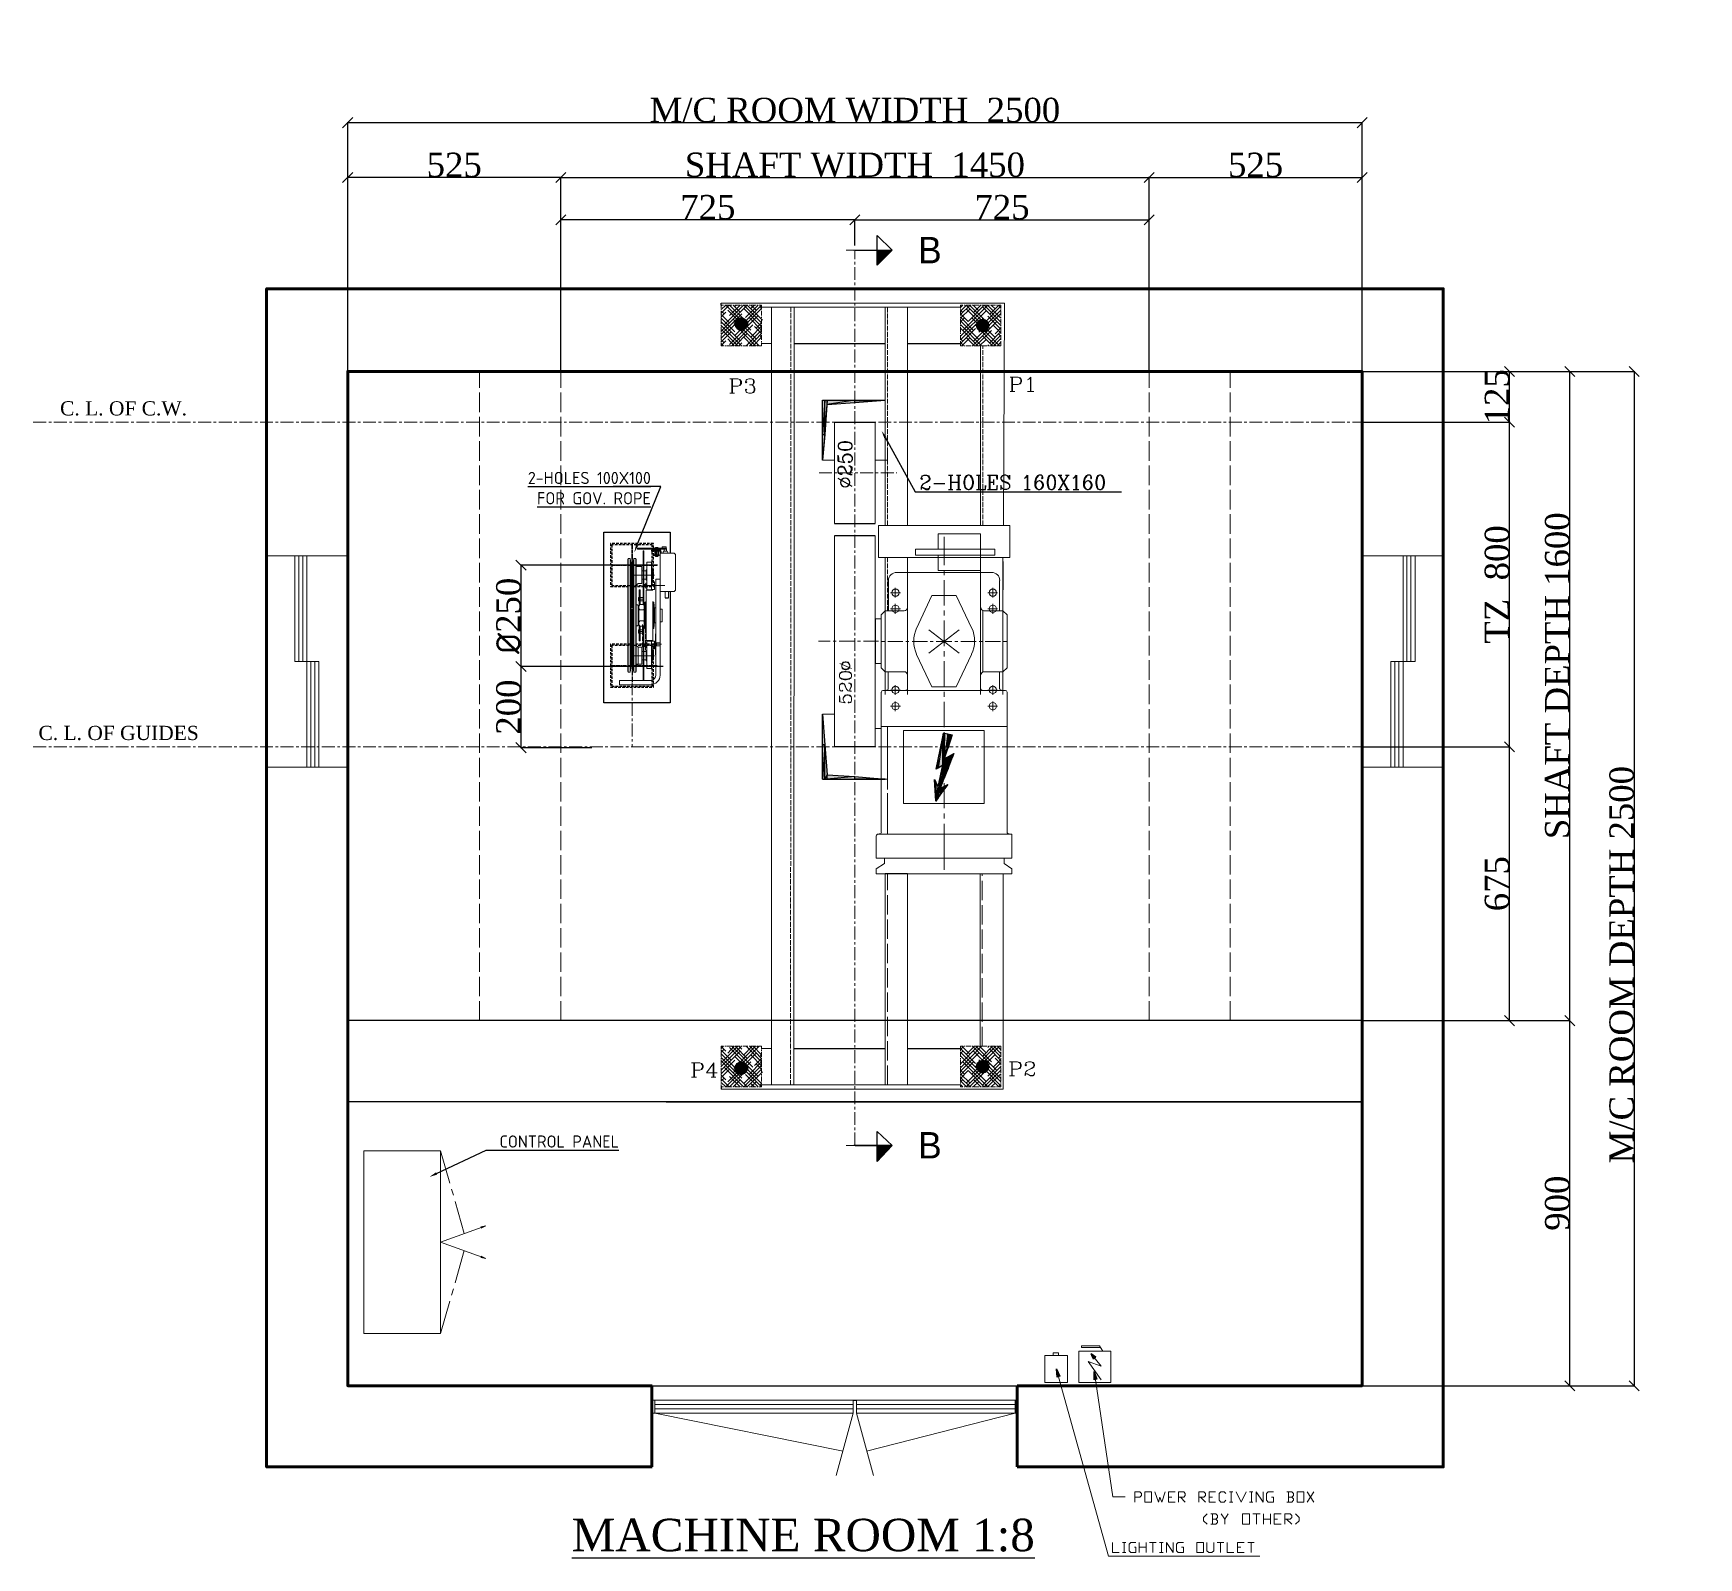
# Model space of a CAD drawing. Header units: millimetres. Extents: x -204 to 3901, y -537 to 3220.
import ezdxf
from ezdxf import colors
from ezdxf.entities.mleader import LeaderData, LeaderLine
from ezdxf.math import Vec2, Vec3

# ---------------------------------------------------------------- set-up
doc = ezdxf.new("R2010")
doc.units = ezdxf.units.MM
for name, pattern in [('ACAD_ISO02W100', [15, 12, -3]), ('CENTER', [50.8, 31.75, -6.35, 6.35, -6.35]), ('DASHED', [19.05, 12.7, -6.35])]:
    doc.linetypes.add(name, pattern=pattern)
for name, color, linetype, lineweight in [('Car', 3, 'Continuous', 18), ('CL', 2, 'CENTER', 0), ('DL', 8, 'ACAD_ISO02W100', 0), ('Wall', 1, 'Continuous', 50)]:
    doc.layers.add(name, color=color, linetype=linetype, lineweight=lineweight)
for name, color, linetype in [('DL2', 254, 'DASHED'), ('PDF_0', 7, 'Continuous'), ('PDF_PDF7_Geometry', 7, 'Continuous'), ('Text', 6, 'Continuous')]:
    doc.layers.add(name, color=color, linetype=linetype)
doc.styles.add('nassar2', font='cent.shx', dxfattribs={"height": 60})
doc.styles.add('top', font='cent.shx', dxfattribs={"height": 40})
doc.dimstyles.new('Nassar2', dxfattribs={"dimtxt": 35, "dimasz": 25, "dimexe": 1.25, "dimexo": 0.625, "dimtad": 1, "dimtxsty": 'nassar2', "dimblk": 'OBLIQUE', "dimcen": 2.5, "dimadec": 0, "dimazin": 0, "dimtfac": 1, "dimtmove": 0, "dimatfit": 3, "dimldrblk": 'OBLIQUE', "dimfxl": 1, "dimarcsym": 0})

msp = doc.modelspace()

# ---------------------------------------------------------------- texts
at = {"ltscale": 4, "char_height": 65, "attachment_point": 3, "rotation": 359.727953}
for insert in [(2035.502, 2718.453), (2035.502, 512.084)]:
    msp.add_mtext_dynamic_manual_height_columns('B', width=315.98199, gutter_width=125, heights=[0], dxfattribs=dict(at, insert=insert))
at = {"insert": (1779.869, 2098.258), "char_height": 35, "attachment_point": 1, "rotation": 90}
msp.add_mtext_dynamic_manual_height_columns('{\\Fcomplex9|c0;%%C250}', width=659.17336, gutter_width=1, heights=[0], dxfattribs=at)
for s, width, gutter_width, heights, insert, char_height, attachment_point in [('{\\Fdin|c0;\\L2-HOLES 100X100\\PFOR GOV. ROPE}', 659.17336, 1, [0], (1318.605, 2139.47), 30, 3), ('{\\Fcomplex9|c0;2-HOLES 160X160}', 659.17336, 1, [0], (1980.152, 2130.996), 35, 1), ('{\\Fdin|c0;\\LCONTROL PANEL}', 659.17336, 1, [0], (945.564, 503.953), 30, 1), ('{\\Fcent|c0;\\L\\C6;MACHINE ROOM 1:8}', 2967.5499, 12.5, [224.771], (1123.51, -440.778), 80, 1)]:
    msp.add_mtext_dynamic_manual_height_columns(s, width=width, gutter_width=gutter_width, heights=heights, dxfattribs=dict(insert=insert, char_height=char_height, attachment_point=attachment_point))
at = {"layer": 'Text', "char_height": 35, "attachment_point": 1, "style": 'top'}
for s, insert in [('{\\Fcent|c0;C. L. OF C.W.}', (-137.546, 2313.561)), ('C. L. OF GUIDES', (-190.771, 1513.561))]:
    msp.add_mtext_dynamic_manual_height_columns(s, width=812.66208, gutter_width=175, heights=[0], dxfattribs=dict(at, insert=insert))

# ---------------------------------------------------------------- blocks, each defined once
blk = doc.blocks.new('_Oblique')
at = {"color": 0, "linetype": 'ByBlock', "lineweight": -2}
blk.add_line((-0.5, -0.5), (0.5, 0.5), dxfattribs=at)
blk = doc.blocks.new('*D25')
at = {"color": 0, "lineweight": -2, "transparency": 16777216}
for p, q in [((1096.4, 2591.3), (1096.4, 2762.2)), ((1821.4, 2760.9), (1096.4, 2760.9)), ((1821.4, 2697.7), (1821.4, 2762.2))]:
    blk.add_line(p, q, dxfattribs=at)
at = {"layer": 'Defpoints', "color": 0, "transparency": 16777216}
for p in [(1096.4, 2760.9), (1821.4, 2697), (1096.4, 2590.7)]:
    blk.add_point(p, dxfattribs=at)
at = {"color": 0, "lineweight": -2, "transparency": 16777216, "xscale": 25, "yscale": 25, "zscale": 25, "rotation": 180}
blk.add_blockref('_Oblique', (1096.4, 2760.9), dxfattribs=at)
at = {"color": 0, "lineweight": -2, "transparency": 16777216, "xscale": 25, "yscale": 25, "zscale": 25}
blk.add_blockref('_Oblique', (1821.4, 2760.9), dxfattribs=at)
at = {"color": 0, "transparency": 16777216, "insert": (1458.9, 2791.5), "char_height": 60, "attachment_point": 5, "style": 'nassar2'}
blk.add_mtext('725', dxfattribs=at)
blk = doc.blocks.new('*D26')
at = {"color": 0, "lineweight": -2, "transparency": 16777216}
for p, q in [((1821.4, 2702.5), (1821.4, 2762.2)), ((1821.4, 2760.9), (2546.4, 2760.9)), ((2546.4, 2591.3), (2546.4, 2762.2))]:
    blk.add_line(p, q, dxfattribs=at)
at = {"layer": 'Defpoints', "color": 0, "transparency": 16777216}
for p in [(2546.4, 2760.9), (1821.4, 2701.8), (2546.4, 2590.7)]:
    blk.add_point(p, dxfattribs=at)
at = {"color": 0, "lineweight": -2, "transparency": 16777216, "xscale": 25, "yscale": 25, "zscale": 25, "rotation": 180}
blk.add_blockref('_Oblique', (1821.4, 2760.9), dxfattribs=at)
at = {"color": 0, "lineweight": -2, "transparency": 16777216, "xscale": 25, "yscale": 25, "zscale": 25}
blk.add_blockref('_Oblique', (2546.4, 2760.9), dxfattribs=at)
at = {"color": 0, "transparency": 16777216, "insert": (2183.9, 2791.5), "char_height": 60, "attachment_point": 5, "style": 'nassar2'}
blk.add_mtext('725', dxfattribs=at)
blk = doc.blocks.new('*D18')
at = {"color": 0, "lineweight": -2, "transparency": 16777216}
for p, q in [((3072, 1462), (3436, 1462)), ((3434.8, 787), (3434.8, 1462)), ((3072, 787), (3436, 787))]:
    blk.add_line(p, q, dxfattribs=at)
at = {"layer": 'Defpoints', "color": 0, "transparency": 16777216}
for p in [(3071.4, 1462), (3434.8, 1462), (3071.4, 787)]:
    blk.add_point(p, dxfattribs=at)
at = {"color": 0, "lineweight": -2, "transparency": 16777216, "xscale": 25, "yscale": 25, "zscale": 25}
for p, rotation in [((3434.8, 1462), 90), ((3434.8, 787), 270)]:
    blk.add_blockref('_Oblique', p, dxfattribs=dict(at, rotation=rotation))
at = {"color": 0, "transparency": 16777216, "insert": (3404.1, 1124.5), "char_height": 60, "attachment_point": 5, "rotation": 90, "style": 'nassar2'}
blk.add_mtext('675', dxfattribs=at)
blk = doc.blocks.new('*D27')
at = {"color": 0, "lineweight": -2, "transparency": 16777216}
for p, q in [((3072, 2262), (3436, 2262)), ((3434.8, 1462), (3434.8, 2262)), ((3072, 1462), (3436, 1462))]:
    blk.add_line(p, q, dxfattribs=at)
at = {"layer": 'Defpoints', "color": 0, "transparency": 16777216}
for p in [(3071.4, 2262), (3434.8, 2262), (3071.4, 1462)]:
    blk.add_point(p, dxfattribs=at)
at = {"color": 0, "lineweight": -2, "transparency": 16777216, "xscale": 25, "yscale": 25, "zscale": 25}
for p, rotation in [((3434.8, 2262), 90), ((3434.8, 1462), 270)]:
    blk.add_blockref('_Oblique', p, dxfattribs=dict(at, rotation=rotation))
at = {"color": 0, "transparency": 16777216, "insert": (3404.1, 1862), "char_height": 60, "attachment_point": 5, "rotation": 90, "style": 'nassar2'}
blk.add_mtext('TZ  800', dxfattribs=at)
blk = doc.blocks.new('*D19')
at = {"color": 0, "lineweight": -2, "transparency": 16777216}
for p, q in [((3072, 2387), (3436, 2387)), ((3434.8, 2262), (3434.8, 2387)), ((3072, 2262), (3436, 2262))]:
    blk.add_line(p, q, dxfattribs=at)
at = {"layer": 'Defpoints', "color": 0, "transparency": 16777216}
for p in [(3071.4, 2387), (3434.8, 2387), (3071.4, 2262)]:
    blk.add_point(p, dxfattribs=at)
at = {"color": 0, "lineweight": -2, "transparency": 16777216, "xscale": 25, "yscale": 25, "zscale": 25}
for p, rotation in [((3434.8, 2387), 90), ((3434.8, 2262), 270)]:
    blk.add_blockref('_Oblique', p, dxfattribs=dict(at, rotation=rotation))
at = {"color": 0, "transparency": 16777216, "insert": (3404.1, 2324.5), "char_height": 60, "attachment_point": 5, "rotation": 90, "style": 'nassar2'}
blk.add_mtext('125', dxfattribs=at)
blk = doc.blocks.new('*D20')
at = {"color": 0, "lineweight": -2, "transparency": 16777216}
for p, q in [((3405.1, 787), (3584.5, 787)), ((3583.2, -113), (3583.2, 787)), ((3405.1, -113), (3584.5, -113))]:
    blk.add_line(p, q, dxfattribs=at)
at = {"layer": 'Defpoints', "color": 0, "transparency": 16777216}
for p in [(3404.5, 787), (3583.2, 787), (3404.5, -113)]:
    blk.add_point(p, dxfattribs=at)
at = {"color": 0, "lineweight": -2, "transparency": 16777216, "xscale": 25, "yscale": 25, "zscale": 25}
for p, rotation in [((3583.2, 787), 90), ((3583.2, -113), 270)]:
    blk.add_blockref('_Oblique', p, dxfattribs=dict(at, rotation=rotation))
at = {"color": 0, "transparency": 16777216, "insert": (3552.6, 337), "char_height": 60, "attachment_point": 5, "rotation": 90, "style": 'nassar2'}
blk.add_mtext('900', dxfattribs=at)
blk = doc.blocks.new('*D21')
at = {"color": 0, "lineweight": -2, "transparency": 16777216}
for p, q in [((3494.9, 2387), (3584.5, 2387)), ((3583.2, 787), (3583.2, 2387)), ((3494.9, 787), (3584.5, 787))]:
    blk.add_line(p, q, dxfattribs=at)
at = {"layer": 'Defpoints', "color": 0, "transparency": 16777216}
for p in [(3494.3, 2387), (3583.2, 2387), (3494.3, 787)]:
    blk.add_point(p, dxfattribs=at)
at = {"color": 0, "lineweight": -2, "transparency": 16777216, "xscale": 25, "yscale": 25, "zscale": 25}
for p, rotation in [((3583.2, 2387), 90), ((3583.2, 787), 270)]:
    blk.add_blockref('_Oblique', p, dxfattribs=dict(at, rotation=rotation))
at = {"color": 0, "transparency": 16777216, "insert": (3552.6, 1637), "char_height": 60, "attachment_point": 5, "rotation": 90, "style": 'nassar2'}
blk.add_mtext('SHAFT DEPTH 1600', dxfattribs=at)
blk = doc.blocks.new('*D28')
at = {"color": 0, "lineweight": -2, "transparency": 16777216}
for p, q in [((3072, 2387), (3743.2, 2387)), ((3741.9, 2387), (3741.9, -113)), ((3072, -113), (3743.2, -113))]:
    blk.add_line(p, q, dxfattribs=at)
at = {"layer": 'Defpoints', "color": 0, "transparency": 16777216}
for p in [(3071.4, 2387), (3071.4, -113), (3741.9, -113)]:
    blk.add_point(p, dxfattribs=at)
at = {"color": 0, "lineweight": -2, "transparency": 16777216, "xscale": 25, "yscale": 25, "zscale": 25}
for p, rotation in [((3741.9, 2387), 90), ((3741.9, -113), 270)]:
    blk.add_blockref('_Oblique', p, dxfattribs=dict(at, rotation=rotation))
at = {"color": 0, "transparency": 16777216, "insert": (3711.3, 924.9), "char_height": 60, "attachment_point": 5, "rotation": 90, "style": 'nassar2'}
blk.add_mtext('M/C ROOM DEPTH 2500', dxfattribs=at)
blk = doc.blocks.new('*D29')
at = {"color": 0, "lineweight": -2, "transparency": 16777216}
for p, q in [((571.4, 2387.6), (571.4, 3001.4)), ((3071.4, 3000.1), (571.4, 3000.1)), ((3071.4, 2387.6), (3071.4, 3001.4))]:
    blk.add_line(p, q, dxfattribs=at)
at = {"layer": 'Defpoints', "color": 0, "transparency": 16777216}
for p in [(571.4, 3000.1), (571.4, 2387), (3071.4, 2387)]:
    blk.add_point(p, dxfattribs=at)
at = {"color": 0, "lineweight": -2, "transparency": 16777216, "xscale": 25, "yscale": 25, "zscale": 25, "rotation": 180}
blk.add_blockref('_Oblique', (571.4, 3000.1), dxfattribs=at)
at = {"color": 0, "lineweight": -2, "transparency": 16777216, "xscale": 25, "yscale": 25, "zscale": 25}
blk.add_blockref('_Oblique', (3071.4, 3000.1), dxfattribs=at)
at = {"color": 0, "transparency": 16777216, "insert": (1821.4, 3030.8), "char_height": 60, "attachment_point": 5, "style": 'nassar2'}
blk.add_mtext('M/C ROOM WIDTH  2500', dxfattribs=at)
blk = doc.blocks.new('*D30')
at = {"color": 0, "lineweight": -2, "transparency": 16777216}
for p, q in [((1096.4, 2387.6), (1096.4, 2866.5)), ((1096.4, 2865.2), (2546.4, 2865.2)), ((2546.4, 2387.6), (2546.4, 2866.5))]:
    blk.add_line(p, q, dxfattribs=at)
at = {"layer": 'Defpoints', "color": 0, "transparency": 16777216}
for p in [(2546.4, 2865.2), (1096.4, 2387), (2546.4, 2387)]:
    blk.add_point(p, dxfattribs=at)
at = {"color": 0, "lineweight": -2, "transparency": 16777216, "xscale": 25, "yscale": 25, "zscale": 25, "rotation": 180}
blk.add_blockref('_Oblique', (1096.4, 2865.2), dxfattribs=at)
at = {"color": 0, "lineweight": -2, "transparency": 16777216, "xscale": 25, "yscale": 25, "zscale": 25}
blk.add_blockref('_Oblique', (2546.4, 2865.2), dxfattribs=at)
at = {"color": 0, "transparency": 16777216, "insert": (1821.4, 2895.8), "char_height": 60, "attachment_point": 5, "style": 'nassar2'}
blk.add_mtext('SHAFT WIDTH  1450', dxfattribs=at)
blk = doc.blocks.new('*D31')
at = {"color": 0, "lineweight": -2, "transparency": 16777216}
for p, q in [((2546.4, 2387.6), (2546.4, 2866.5)), ((2546.4, 2865.2), (3071.4, 2865.2)), ((3071.4, 2820.9), (3071.4, 2866.5))]:
    blk.add_line(p, q, dxfattribs=at)
at = {"layer": 'Defpoints', "color": 0, "transparency": 16777216}
for p in [(3071.4, 2865.2), (3071.4, 2820.3), (2546.4, 2387)]:
    blk.add_point(p, dxfattribs=at)
at = {"color": 0, "lineweight": -2, "transparency": 16777216, "xscale": 25, "yscale": 25, "zscale": 25, "rotation": 180}
blk.add_blockref('_Oblique', (2546.4, 2865.2), dxfattribs=at)
at = {"color": 0, "lineweight": -2, "transparency": 16777216, "xscale": 25, "yscale": 25, "zscale": 25}
blk.add_blockref('_Oblique', (3071.4, 2865.2), dxfattribs=at)
at = {"color": 0, "transparency": 16777216, "insert": (2808.9, 2895.8), "char_height": 60, "attachment_point": 5, "style": 'nassar2'}
blk.add_mtext('525', dxfattribs=at)
blk = doc.blocks.new('*D22')
at = {"color": 0, "lineweight": -2, "transparency": 16777216}
for p, q in [((571.4, 2820.9), (571.4, 2866.5)), ((1096.4, 2865.2), (571.4, 2865.2)), ((1096.4, 2820.9), (1096.4, 2866.5))]:
    blk.add_line(p, q, dxfattribs=at)
at = {"layer": 'Defpoints', "color": 0, "transparency": 16777216}
for p in [(571.4, 2865.2), (571.4, 2820.3), (1096.4, 2820.3)]:
    blk.add_point(p, dxfattribs=at)
at = {"color": 0, "lineweight": -2, "transparency": 16777216, "xscale": 25, "yscale": 25, "zscale": 25, "rotation": 180}
blk.add_blockref('_Oblique', (571.4, 2865.2), dxfattribs=at)
at = {"color": 0, "lineweight": -2, "transparency": 16777216, "xscale": 25, "yscale": 25, "zscale": 25}
blk.add_blockref('_Oblique', (1096.4, 2865.2), dxfattribs=at)
at = {"color": 0, "transparency": 16777216, "insert": (833.9, 2895.8), "char_height": 60, "attachment_point": 5, "style": 'nassar2'}
blk.add_mtext('525', dxfattribs=at)
blk = doc.blocks.new('*D23')
at = {"color": 0, "lineweight": -2, "transparency": 16777216}
for p, q in [((1335.1, 1909.7), (997.1, 1909.7)), ((998.4, 1909.7), (998.4, 1659.7)), ((1348.9, 1659.7), (997.1, 1659.7))]:
    blk.add_line(p, q, dxfattribs=at)
at = {"layer": 'Defpoints', "color": 0, "transparency": 16777216}
for p in [(1335.8, 1909.7), (998.4, 1659.7), (1349.5, 1659.7)]:
    blk.add_point(p, dxfattribs=at)
at = {"color": 0, "lineweight": -2, "transparency": 16777216, "xscale": 25, "yscale": 25, "zscale": 25}
for p, rotation in [((998.4, 1909.7), 90), ((998.4, 1659.7), 270)]:
    blk.add_blockref('_Oblique', p, dxfattribs=dict(at, rotation=rotation))
at = {"color": 0, "transparency": 16777216, "insert": (967.8, 1784.7), "char_height": 60, "attachment_point": 5, "rotation": 90, "style": 'nassar2'}
blk.add_mtext('{\\fISOCPEUR|b0|i0|c0|p34;%%C}250', dxfattribs=at)
blk = doc.blocks.new('*D24')
at = {"color": 0, "lineweight": -2, "transparency": 16777216}
for p, q in [((997.8, 1659.7), (997.1, 1659.7)), ((998.4, 1659.7), (998.4, 1459.7)), ((1172.8, 1459.7), (997.1, 1459.7))]:
    blk.add_line(p, q, dxfattribs=at)
at = {"layer": 'Defpoints', "color": 0, "transparency": 16777216}
for p in [(998.4, 1659.7), (998.4, 1459.7), (1173.4, 1459.7)]:
    blk.add_point(p, dxfattribs=at)
at = {"color": 0, "lineweight": -2, "transparency": 16777216, "xscale": 25, "yscale": 25, "zscale": 25}
for p, rotation in [((998.4, 1659.7), 90), ((998.4, 1459.7), 270)]:
    blk.add_blockref('_Oblique', p, dxfattribs=dict(at, rotation=rotation))
at = {"color": 0, "transparency": 16777216, "insert": (967.8, 1559.7), "char_height": 60, "attachment_point": 5, "rotation": 90, "style": 'nassar2'}
blk.add_mtext('200', dxfattribs=at)

# ---------------------------------------------------------------- dimensions: what is measured, and where the dimension line sits
for base, p1, p2, text, picture, middle in [((571.359, 3000.143), (3071.359, 2387.015), (571.359, 2387.015), 'M/C ROOM WIDTH  <>', '*D29', (1821.359, 3030.768)), ((2546.359, 2865.208), (1096.359, 2387.015), (2546.359, 2387.015), 'SHAFT WIDTH  <>', '*D30', (1821.359, 2895.833))]:
    dim = msp.add_linear_dim(base=base, p1=p1, p2=p2, text=text, dimstyle='Nassar2')
    dim.commit()
    dim.dimension.update_dxf_attribs({"geometry": picture, "text_midpoint": middle})
for base, p1, p2, picture, middle in [((571.359, 2865.208), (1096.359, 2820.283), (571.359, 2820.283), '*D22', (833.859, 2895.833)), ((3071.359, 2865.208), (2546.359, 2387.015), (3071.359, 2820.283), '*D31', (2808.859, 2895.833)), ((1096.359, 2760.924), (1821.356, 2697.049), (1096.359, 2590.717), '*D25', (1458.857, 2791.549)), ((2546.359, 2760.924), (1821.359, 2701.85), (2546.359, 2590.717), '*D26', (2183.859, 2791.549))]:
    dim = msp.add_linear_dim(base=base, p1=p1, p2=p2, dimstyle='Nassar2')
    dim.commit()
    dim.dimension.update_dxf_attribs({"geometry": picture, "text_midpoint": middle})
for base, p1, p2, picture, middle in [((3434.75, 2387.015), (3071.359, 2262.015), (3071.356, 2387.015), '*D19', (3404.125, 2324.515)), ((998.386, 1459.714), (998.386, 1659.714), (1173.386, 1459.714), '*D24', (967.761, 1559.714)), ((3434.75, 1462.015), (3071.359, 787.015), (3071.359, 1462.015), '*D18', (3404.125, 1124.515)), ((3583.247, 787.015), (3404.464, -112.985), (3404.464, 787.015), '*D20', (3552.622, 337.015))]:
    dim = msp.add_linear_dim(base=base, p1=p1, p2=p2, angle=90, dimstyle='Nassar2')
    dim.commit()
    dim.dimension.update_dxf_attribs({"geometry": picture, "text_midpoint": middle})
for base, p1, p2, text, picture, middle in [((3741.931, -112.985), (3071.356, 2387.015), (3071.359, -112.985), 'M/C ROOM DEPTH <>', '*D28', (3741.931, 924.916)), ((3583.247, 2387.015), (3494.271, 787.015), (3494.271, 2387.015), 'SHAFT DEPTH <>', '*D21', (3583.247, 1637.015))]:
    dim = msp.add_linear_dim(base=base, p1=p1, p2=p2, angle=90, text=text, dimstyle='Nassar2')
    dim.commit()
    dim.dimension.update_dxf_attribs({"geometry": picture, "text_midpoint": middle, "dimtype": 160})
for base, p1, p2, text, picture, middle in [((3434.75, 2262.015), (3071.359, 1462.015), (3071.359, 2262.015), 'TZ  <>', '*D27', (3404.125, 1862.015)), ((998.386, 1659.714), (1335.763, 1909.714), (1349.492, 1659.714), '{\\fISOCPEUR|b0|i0|c0|p34;%%C}<>', '*D23', (967.761, 1784.714))]:
    dim = msp.add_linear_dim(base=base, p1=p1, p2=p2, angle=90, text=text, dimstyle='Nassar2')
    dim.commit()
    dim.dimension.update_dxf_attribs({"geometry": picture, "text_midpoint": middle})

# ---------------------------------------------------------------- hatches: boundary and pattern name
at = {"true_color": 0x000007}
h = msp.add_hatch(color=7, dxfattribs=at)
h.paths.add_polyline_path([(1527.827, 2511.453), (1527.827, 2497.232), (1526.247, 2508.292)])
h.paths.add_polyline_path([(1527.827, 2497.232), (1526.247, 2508.292), (1526.247, 2499.865)])
h = msp.add_hatch(color=7, dxfattribs=at)
h.paths.add_polyline_path([(1526.247, 2508.292), (1526.247, 2499.865), (1526.247, 2505.659)])
h.paths.add_polyline_path([(1526.247, 2499.865), (1526.247, 2505.659), (1526.247, 2503.026)])
h = msp.add_hatch(color=7, dxfattribs=at)
h.paths.add_polyline_path([(1529.407, 2513.559), (1529.407, 2495.125), (1527.827, 2511.453)])
h.paths.add_polyline_path([(1529.407, 2495.125), (1527.827, 2511.453), (1527.827, 2497.232)])
h = msp.add_hatch(color=7, dxfattribs=at)
h.paths.add_polyline_path([(1530.987, 2515.666), (1530.987, 2493.018), (1529.407, 2513.559)])
h.paths.add_polyline_path([(1530.987, 2493.018), (1529.407, 2513.559), (1529.407, 2495.125)])
h = msp.add_hatch(color=7, dxfattribs=at)
h.paths.add_polyline_path([(1533.621, 2517.246), (1533.621, 2491.438), (1530.987, 2515.666)])
h.paths.add_polyline_path([(1533.621, 2491.438), (1530.987, 2515.666), (1530.987, 2493.018)])
h = msp.add_hatch(color=7, dxfattribs=at)
h.paths.add_polyline_path([(1536.254, 2518.3), (1536.254, 2489.858), (1533.621, 2517.246)])
h.paths.add_polyline_path([(1536.254, 2489.858), (1533.621, 2517.246), (1533.621, 2491.438)])
h = msp.add_hatch(color=7, dxfattribs=at)
h.paths.add_polyline_path([(1538.887, 2518.826), (1538.887, 2489.332), (1536.254, 2518.3)])
h.paths.add_polyline_path([(1538.887, 2489.332), (1536.254, 2518.3), (1536.254, 2489.858)])
h = msp.add_hatch(color=7, dxfattribs=at)
h.paths.add_polyline_path([(1541.521, 2519.353), (1541.521, 2489.332), (1538.887, 2518.826)])
h.paths.add_polyline_path([(1541.521, 2489.332), (1538.887, 2518.826), (1538.887, 2489.332)])
h = msp.add_hatch(color=7, dxfattribs=at)
h.paths.add_polyline_path([(1544.681, 2518.826), (1544.681, 2489.858), (1541.521, 2519.353)])
h.paths.add_polyline_path([(1544.681, 2489.858), (1541.521, 2519.353), (1541.521, 2489.332)])
h = msp.add_hatch(color=7, dxfattribs=at)
h.paths.add_polyline_path([(1547.314, 2517.773), (1547.314, 2490.912), (1544.681, 2518.826)])
h.paths.add_polyline_path([(1547.314, 2490.912), (1544.681, 2518.826), (1544.681, 2489.858)])
h = msp.add_hatch(color=7, dxfattribs=at)
h.paths.add_polyline_path([(1549.948, 2516.193), (1549.948, 2491.965), (1547.314, 2517.773)])
h.paths.add_polyline_path([(1549.948, 2491.965), (1547.314, 2517.773), (1547.314, 2490.912)])
h = msp.add_hatch(color=7, dxfattribs=at)
h.paths.add_polyline_path([(1551.528, 2514.613), (1551.528, 2493.545), (1549.948, 2516.193)])
h.paths.add_polyline_path([(1551.528, 2493.545), (1549.948, 2516.193), (1549.948, 2491.965)])
h = msp.add_hatch(color=7, dxfattribs=at)
h.paths.add_polyline_path([(1553.635, 2512.506), (1553.635, 2496.179), (1551.528, 2514.613)])
h.paths.add_polyline_path([(1553.635, 2496.179), (1551.528, 2514.613), (1551.528, 2493.545)])
h = msp.add_hatch(color=7, dxfattribs=at)
h.paths.add_polyline_path([(1554.688, 2509.872), (1554.688, 2498.812), (1553.635, 2512.506)])
h.paths.add_polyline_path([(1554.688, 2498.812), (1553.635, 2512.506), (1553.635, 2496.179)])
h = msp.add_hatch(color=7, dxfattribs=at)
h.paths.add_polyline_path([(1555.741, 2507.239), (1555.741, 2501.445), (1554.688, 2509.872)])
h.paths.add_polyline_path([(1555.741, 2501.445), (1554.688, 2509.872), (1554.688, 2498.812)])
for points in [[(1556.268, 2504.079), (1555.741, 2507.239), (1555.741, 2501.445)], [(2150.9, 2500.392), (2150.9, 2503.026), (2150.9, 2497.232)], [(1747.096, 2231.994), (1741.302, 2168.264), (1741.302, 2231.994)], [(1747.096, 1466.755), (1741.302, 1466.755), (1741.302, 1542.072)], [(2061.002, 1490.983), (2050.469, 1457.275), (2050.469, 1493.616)], [(2065.216, 1445.161), (2061.002, 1434.627), (2061.002, 1442.528)], [(2026.241, 1430.414), (2026.241, 1409.873), (2021.501, 1406.713)], [(2026.241, 1362.998), (2026.241, 1336.136), (2020.447, 1327.709)], [(2050.469, 1368.791), (2042.042, 1358.257), (2042.042, 1364.578)], [(1556.268, 669.951), (1555.741, 666.791), (1555.741, 672.585)], [(2150.9, 673.638), (2150.9, 671.005), (2150.9, 676.798)], [(2320.235, -91.739), (2318.128, -71.198), (2326.555, -89.632)], [(2407.138, -42.757), (2410.298, -42.757), (2410.825, -42.757)], [(2410.298, -42.757), (2415.565, -42.757), (2410.825, -42.757)], [(2410.825, -98.059), (2410.825, -78.045), (2417.672, -97.006)]]:
    msp.add_hatch(color=7, dxfattribs=at).paths.add_polyline_path(points)
h = msp.add_hatch(color=7, dxfattribs=at)
h.paths.add_polyline_path([(2121.932, 2504.606), (2121.932, 2496.179), (2120.879, 2501.972)])
h.paths.add_polyline_path([(2121.932, 2496.179), (2120.879, 2501.972), (2120.879, 2498.812)])
h = msp.add_hatch(color=7, dxfattribs=at)
h.paths.add_polyline_path([(2122.985, 2507.239), (2122.985, 2493.545), (2121.932, 2504.606)])
h.paths.add_polyline_path([(2122.985, 2493.545), (2121.932, 2504.606), (2121.932, 2496.179)])
h = msp.add_hatch(color=7, dxfattribs=at)
h.paths.add_polyline_path([(2124.565, 2509.346), (2124.565, 2490.912), (2122.985, 2507.239)])
h.paths.add_polyline_path([(2124.565, 2490.912), (2122.985, 2507.239), (2122.985, 2493.545)])
h = msp.add_hatch(color=7, dxfattribs=at)
h.paths.add_polyline_path([(2126.672, 2511.453), (2126.672, 2488.805), (2124.565, 2509.346)])
h.paths.add_polyline_path([(2126.672, 2488.805), (2124.565, 2509.346), (2124.565, 2490.912)])
h = msp.add_hatch(color=7, dxfattribs=at)
h.paths.add_polyline_path([(2128.252, 2513.033), (2128.252, 2487.225), (2126.672, 2511.453)])
h.paths.add_polyline_path([(2128.252, 2487.225), (2126.672, 2511.453), (2126.672, 2488.805)])
h = msp.add_hatch(color=7, dxfattribs=at)
h.paths.add_polyline_path([(2131.412, 2514.613), (2131.412, 2486.171), (2128.252, 2513.033)])
h.paths.add_polyline_path([(2131.412, 2486.171), (2128.252, 2513.033), (2128.252, 2487.225)])
h = msp.add_hatch(color=7, dxfattribs=at)
h.paths.add_polyline_path([(2134.046, 2515.139), (2134.046, 2485.645), (2131.412, 2514.613)])
h.paths.add_polyline_path([(2134.046, 2485.645), (2131.412, 2514.613), (2131.412, 2486.171)])
h = msp.add_hatch(color=7, dxfattribs=at)
h.paths.add_polyline_path([(2136.679, 2515.139), (2136.679, 2485.118), (2134.046, 2515.139)])
h.paths.add_polyline_path([(2136.679, 2485.118), (2134.046, 2515.139), (2134.046, 2485.645)])
h = msp.add_hatch(color=7, dxfattribs=at)
h.paths.add_polyline_path([(2139.839, 2515.139), (2139.839, 2485.645), (2136.679, 2515.139)])
h.paths.add_polyline_path([(2139.839, 2485.645), (2136.679, 2515.139), (2136.679, 2485.118)])
h = msp.add_hatch(color=7, dxfattribs=at)
h.paths.add_polyline_path([(2142.473, 2514.086), (2142.473, 2486.698), (2139.839, 2515.139)])
h.paths.add_polyline_path([(2142.473, 2486.698), (2139.839, 2515.139), (2139.839, 2485.645)])
h = msp.add_hatch(color=7, dxfattribs=at)
h.paths.add_polyline_path([(2144.58, 2512.506), (2144.58, 2487.752), (2142.473, 2514.086)])
h.paths.add_polyline_path([(2144.58, 2487.752), (2142.473, 2514.086), (2142.473, 2486.698)])
h = msp.add_hatch(color=7, dxfattribs=at)
h.paths.add_polyline_path([(2147.213, 2510.399), (2147.213, 2489.858), (2144.58, 2512.506)])
h.paths.add_polyline_path([(2147.213, 2489.858), (2144.58, 2512.506), (2144.58, 2487.752)])
h = msp.add_hatch(color=7, dxfattribs=at)
h.paths.add_polyline_path([(2148.793, 2508.292), (2148.793, 2492.492), (2147.213, 2510.399)])
h.paths.add_polyline_path([(2148.793, 2492.492), (2147.213, 2510.399), (2147.213, 2489.858)])
h = msp.add_hatch(color=7, dxfattribs=at)
h.paths.add_polyline_path([(2149.847, 2505.659), (2149.847, 2494.599), (2148.793, 2508.292)])
h.paths.add_polyline_path([(2149.847, 2494.599), (2148.793, 2508.292), (2148.793, 2492.492)])
h = msp.add_hatch(color=7, dxfattribs=at)
h.paths.add_polyline_path([(2150.9, 2503.026), (2150.9, 2497.232), (2149.847, 2505.659)])
h.paths.add_polyline_path([(2150.9, 2497.232), (2149.847, 2505.659), (2149.847, 2494.599)])
h = msp.add_hatch(color=7, dxfattribs=at)
h.paths.add_polyline_path([(1747.096, 2231.994), (1747.096, 2316.264), (1741.302, 2231.994)])
h.paths.add_polyline_path([(1747.096, 2316.264), (1741.302, 2231.994), (1741.302, 2316.264)])
h = msp.add_hatch(color=7, dxfattribs=at)
h.paths.add_polyline_path([(1753.416, 2305.204), (1753.416, 2316.264), (1747.096, 2231.994)])
h.paths.add_polyline_path([(1753.416, 2316.264), (1747.096, 2231.994), (1747.096, 2316.264)])
h = msp.add_hatch(color=7, dxfattribs=at)
h.paths.add_polyline_path([(1821.359, 2310.47), (1821.359, 2316.264), (1753.416, 2305.204)])
h.paths.add_polyline_path([(1821.359, 2316.264), (1753.416, 2305.204), (1753.416, 2316.264)])
h = msp.add_hatch(color=7, dxfattribs=at)
h.paths.add_polyline_path([(1896.149, 2316.264), (1821.359, 2310.47)])
h.paths.add_polyline_path([(1896.149, 2316.264), (1821.359, 2310.47), (1821.359, 2316.264)])
h = msp.add_hatch(color=7, dxfattribs=at)
h.paths.add_polyline_path([(2038.355, 1417.773), (2038.355, 1486.243), (2026.241, 1409.873)])
h.paths.add_polyline_path([(2038.355, 1486.243), (2026.241, 1409.873), (2026.241, 1430.414)])
h = msp.add_hatch(color=7, dxfattribs=at)
h.paths.add_polyline_path([(2039.935, 1380.905), (2039.935, 1495.723), (2038.355, 1375.111)])
h.paths.add_polyline_path([(2039.935, 1495.723), (2038.355, 1375.111), (2038.355, 1486.243)])
h = msp.add_hatch(color=7, dxfattribs=at)
h.paths.add_polyline_path([(2042.042, 1385.645), (2042.042, 1495.196), (2039.935, 1380.905)])
h.paths.add_polyline_path([(2042.042, 1495.196), (2039.935, 1380.905), (2039.935, 1495.723)])
h = msp.add_hatch(color=7, dxfattribs=at)
h.paths.add_polyline_path([(2050.469, 1457.275), (2050.469, 1493.616), (2042.042, 1433.047)])
h.paths.add_polyline_path([(2050.469, 1493.616), (2042.042, 1433.047), (2042.042, 1495.196)])
h = msp.add_hatch(color=7, dxfattribs=at)
h.paths.add_polyline_path([(1747.096, 1381.958), (1747.096, 1466.755), (1741.302, 1381.958)])
h.paths.add_polyline_path([(1747.096, 1466.755), (1741.302, 1381.958), (1741.302, 1466.755)])
h = msp.add_hatch(color=7, dxfattribs=at)
h.paths.add_polyline_path([(1753.416, 1381.958), (1753.416, 1393.019), (1747.096, 1381.958)])
h.paths.add_polyline_path([(1753.416, 1393.019), (1747.096, 1381.958), (1747.096, 1466.755)])
h = msp.add_hatch(color=7, dxfattribs=at)
h.paths.add_polyline_path([(2050.469, 1406.186), (2050.469, 1436.734), (2042.042, 1385.645)])
h.paths.add_polyline_path([(2050.469, 1436.734), (2042.042, 1385.645), (2042.042, 1433.047)])
h = msp.add_hatch(color=7, dxfattribs=at)
h.paths.add_polyline_path([(2061.002, 1434.627), (2061.002, 1442.528), (2050.469, 1406.186)])
h.paths.add_polyline_path([(2061.002, 1442.528), (2050.469, 1406.186), (2050.469, 1436.734)])
h = msp.add_hatch(color=7, dxfattribs=at)
h.paths.add_polyline_path([(2038.355, 1375.111), (2038.355, 1417.773), (2032.034, 1359.837)])
h.paths.add_polyline_path([(2038.355, 1417.773), (2032.034, 1359.837), (2032.034, 1390.385)])
h = msp.add_hatch(color=7, dxfattribs=at)
h.paths.add_polyline_path([(1821.359, 1381.958), (1821.359, 1388.279), (1753.416, 1381.958)])
h.paths.add_polyline_path([(1821.359, 1388.279), (1753.416, 1381.958), (1753.416, 1393.019)])
h = msp.add_hatch(color=7, dxfattribs=at)
h.paths.add_polyline_path([(1896.149, 1381.958), (1896.149, 1382.485), (1821.359, 1381.958)])
h.paths.add_polyline_path([(1896.149, 1382.485), (1821.359, 1381.958), (1821.359, 1388.279)])
h = msp.add_hatch(color=7, dxfattribs=at)
h.paths.add_polyline_path([(2026.241, 1362.998), (2020.447, 1375.111), (2020.447, 1327.709)])
h.paths.add_polyline_path([(2020.447, 1375.111), (2020.447, 1327.709), (2017.287, 1380.905)])
h = msp.add_hatch(color=7, dxfattribs=at)
h.paths.add_polyline_path([(2032.034, 1344.037), (2032.034, 1390.385), (2026.241, 1336.136)])
h.paths.add_polyline_path([(2032.034, 1390.385), (2026.241, 1336.136), (2026.241, 1362.998)])
h = msp.add_hatch(color=7, dxfattribs=at)
h.paths.add_polyline_path([(2042.042, 1358.257), (2042.042, 1364.578), (2032.034, 1344.037)])
h.paths.add_polyline_path([(2042.042, 1364.578), (2032.034, 1344.037), (2032.034, 1359.837)])
h = msp.add_hatch(color=7, dxfattribs=at)
h.paths.add_polyline_path([(1527.827, 662.578), (1527.827, 676.798), (1526.247, 665.738)])
h.paths.add_polyline_path([(1527.827, 676.798), (1526.247, 665.738), (1526.247, 674.165)])
h = msp.add_hatch(color=7, dxfattribs=at)
h.paths.add_polyline_path([(1526.247, 665.738), (1526.247, 674.165), (1526.247, 668.371)])
h.paths.add_polyline_path([(1526.247, 674.165), (1526.247, 668.371), (1526.247, 671.005)])
h = msp.add_hatch(color=7, dxfattribs=at)
h.paths.add_polyline_path([(1529.407, 660.471), (1529.407, 678.905), (1527.827, 662.578)])
h.paths.add_polyline_path([(1529.407, 678.905), (1527.827, 662.578), (1527.827, 676.798)])
h = msp.add_hatch(color=7, dxfattribs=at)
h.paths.add_polyline_path([(1530.987, 658.364), (1530.987, 681.012), (1529.407, 660.471)])
h.paths.add_polyline_path([(1530.987, 681.012), (1529.407, 660.471), (1529.407, 678.905)])
h = msp.add_hatch(color=7, dxfattribs=at)
h.paths.add_polyline_path([(1533.621, 656.784), (1533.621, 682.592), (1530.987, 658.364)])
h.paths.add_polyline_path([(1533.621, 682.592), (1530.987, 658.364), (1530.987, 681.012)])
h = msp.add_hatch(color=7, dxfattribs=at)
h.paths.add_polyline_path([(1536.254, 655.731), (1536.254, 684.172), (1533.621, 656.784)])
h.paths.add_polyline_path([(1536.254, 684.172), (1533.621, 656.784), (1533.621, 682.592)])
h = msp.add_hatch(color=7, dxfattribs=at)
h.paths.add_polyline_path([(1538.887, 655.204), (1538.887, 684.699), (1536.254, 655.731)])
h.paths.add_polyline_path([(1538.887, 684.699), (1536.254, 655.731), (1536.254, 684.172)])
h = msp.add_hatch(color=7, dxfattribs=at)
h.paths.add_polyline_path([(1541.521, 654.677), (1541.521, 684.699), (1538.887, 655.204)])
h.paths.add_polyline_path([(1541.521, 684.699), (1538.887, 655.204), (1538.887, 684.699)])
h = msp.add_hatch(color=7, dxfattribs=at)
h.paths.add_polyline_path([(1544.681, 655.204), (1544.681, 684.172), (1541.521, 654.677)])
h.paths.add_polyline_path([(1544.681, 684.172), (1541.521, 654.677), (1541.521, 684.699)])
h = msp.add_hatch(color=7, dxfattribs=at)
h.paths.add_polyline_path([(1547.314, 656.257), (1547.314, 683.118), (1544.681, 655.204)])
h.paths.add_polyline_path([(1547.314, 683.118), (1544.681, 655.204), (1544.681, 684.172)])
h = msp.add_hatch(color=7, dxfattribs=at)
h.paths.add_polyline_path([(1549.948, 657.837), (1549.948, 682.065), (1547.314, 656.257)])
h.paths.add_polyline_path([(1549.948, 682.065), (1547.314, 656.257), (1547.314, 683.118)])
h = msp.add_hatch(color=7, dxfattribs=at)
h.paths.add_polyline_path([(1551.528, 659.417), (1551.528, 680.485), (1549.948, 657.837)])
h.paths.add_polyline_path([(1551.528, 680.485), (1549.948, 657.837), (1549.948, 682.065)])
h = msp.add_hatch(color=7, dxfattribs=at)
h.paths.add_polyline_path([(1553.635, 661.524), (1553.635, 677.852), (1551.528, 659.417)])
h.paths.add_polyline_path([(1553.635, 677.852), (1551.528, 659.417), (1551.528, 680.485)])
h = msp.add_hatch(color=7, dxfattribs=at)
h.paths.add_polyline_path([(1554.688, 664.158), (1554.688, 675.218), (1553.635, 661.524)])
h.paths.add_polyline_path([(1554.688, 675.218), (1553.635, 661.524), (1553.635, 677.852)])
h = msp.add_hatch(color=7, dxfattribs=at)
h.paths.add_polyline_path([(1555.741, 666.791), (1555.741, 672.585), (1554.688, 664.158)])
h.paths.add_polyline_path([(1555.741, 672.585), (1554.688, 664.158), (1554.688, 675.218)])
h = msp.add_hatch(color=7, dxfattribs=at)
h.paths.add_polyline_path([(2121.932, 669.425), (2121.932, 677.852), (2120.879, 672.058)])
h.paths.add_polyline_path([(2121.932, 677.852), (2120.879, 672.058), (2120.879, 675.218)])
h = msp.add_hatch(color=7, dxfattribs=at)
h.paths.add_polyline_path([(2122.985, 666.791), (2122.985, 680.485), (2121.932, 669.425)])
h.paths.add_polyline_path([(2122.985, 680.485), (2121.932, 669.425), (2121.932, 677.852)])
h = msp.add_hatch(color=7, dxfattribs=at)
h.paths.add_polyline_path([(2124.565, 664.684), (2124.565, 683.118), (2122.985, 666.791)])
h.paths.add_polyline_path([(2124.565, 683.118), (2122.985, 666.791), (2122.985, 680.485)])
h = msp.add_hatch(color=7, dxfattribs=at)
h.paths.add_polyline_path([(2126.672, 662.578), (2126.672, 685.225), (2124.565, 664.684)])
h.paths.add_polyline_path([(2126.672, 685.225), (2124.565, 664.684), (2124.565, 683.118)])
h = msp.add_hatch(color=7, dxfattribs=at)
h.paths.add_polyline_path([(2128.252, 660.998), (2128.252, 686.805), (2126.672, 662.578)])
h.paths.add_polyline_path([(2128.252, 686.805), (2126.672, 662.578), (2126.672, 685.225)])
h = msp.add_hatch(color=7, dxfattribs=at)
h.paths.add_polyline_path([(2131.412, 659.417), (2131.412, 687.859), (2128.252, 660.998)])
h.paths.add_polyline_path([(2131.412, 687.859), (2128.252, 660.998), (2128.252, 686.805)])
h = msp.add_hatch(color=7, dxfattribs=at)
h.paths.add_polyline_path([(2134.046, 658.891), (2134.046, 688.385), (2131.412, 659.417)])
h.paths.add_polyline_path([(2134.046, 688.385), (2131.412, 659.417), (2131.412, 687.859)])
h = msp.add_hatch(color=7, dxfattribs=at)
h.paths.add_polyline_path([(2136.679, 658.891), (2136.679, 688.912), (2134.046, 658.891)])
h.paths.add_polyline_path([(2136.679, 688.912), (2134.046, 658.891), (2134.046, 688.385)])
h = msp.add_hatch(color=7, dxfattribs=at)
h.paths.add_polyline_path([(2139.839, 658.891), (2139.839, 688.385), (2136.679, 658.891)])
h.paths.add_polyline_path([(2139.839, 688.385), (2136.679, 658.891), (2136.679, 688.912)])
h = msp.add_hatch(color=7, dxfattribs=at)
h.paths.add_polyline_path([(2142.473, 659.944), (2142.473, 687.332), (2139.839, 658.891)])
h.paths.add_polyline_path([(2142.473, 687.332), (2139.839, 658.891), (2139.839, 688.385)])
h = msp.add_hatch(color=7, dxfattribs=at)
h.paths.add_polyline_path([(2144.58, 661.524), (2144.58, 686.279), (2142.473, 659.944)])
h.paths.add_polyline_path([(2144.58, 686.279), (2142.473, 659.944), (2142.473, 687.332)])
h = msp.add_hatch(color=7, dxfattribs=at)
h.paths.add_polyline_path([(2147.213, 663.631), (2147.213, 684.172), (2144.58, 661.524)])
h.paths.add_polyline_path([(2147.213, 684.172), (2144.58, 661.524), (2144.58, 686.279)])
h = msp.add_hatch(color=7, dxfattribs=at)
h.paths.add_polyline_path([(2148.793, 665.738), (2148.793, 681.538), (2147.213, 663.631)])
h.paths.add_polyline_path([(2148.793, 681.538), (2147.213, 663.631), (2147.213, 684.172)])
h = msp.add_hatch(color=7, dxfattribs=at)
h.paths.add_polyline_path([(2149.847, 668.371), (2149.847, 679.432), (2148.793, 665.738)])
h.paths.add_polyline_path([(2149.847, 679.432), (2148.793, 665.738), (2148.793, 681.538)])
h = msp.add_hatch(color=7, dxfattribs=at)
h.paths.add_polyline_path([(2150.9, 671.005), (2150.9, 676.798), (2149.847, 668.371)])
h.paths.add_polyline_path([(2150.9, 676.798), (2149.847, 668.371), (2149.847, 679.432)])
h = msp.add_hatch(color=7, dxfattribs=at)
h.paths.add_polyline_path([(2415.565, -42.757), (2403.451, -34.33), (2410.298, -42.757)])
h.paths.add_polyline_path([(2403.451, -34.33), (2410.298, -42.757), (2407.138, -42.757)])
h = msp.add_hatch(color=7, dxfattribs=at)
h.paths.add_polyline_path([(2407.138, -42.757), (2410.825, -42.757)])
h.paths.add_polyline_path([(2407.138, -42.757), (2410.825, -42.757), (2409.245, -47.497)])
at = {"layer": 'Car', "lineweight": 25, "ltscale": 4, "transparency": 16777216}
h = msp.add_hatch(color=256, dxfattribs=at)
h.dxf.hatch_style = 1
h.paths.add_polyline_path([(1876.348, 2685.582), (1876.457, 2648.831), (1912.879, 2685.683)])
h = msp.add_hatch(color=256, dxfattribs=at)
h.dxf.hatch_style = 1
h.paths.add_polyline_path([(1876.348, 479.212), (1876.457, 439.824), (1912.879, 479.313)])

# ---------------------------------------------------------------- linework, layer by layer
for p, q in [((1491.485, 2550.428), (1491.485, 2555.694)), ((1671.086, 2455.624), (1896.109, 2455.912)), ((1950.885, 2455.983), (2081.377, 2456.15)), ((1771.323, 2262.015), (1871.394, 2262.015)), ((1771.323, 2012.015), (1871.394, 2012.015)), ((1871.394, 1982.015), (1771.323, 1982.015)), ((371.359, 1910.465), (371.359, 1932.262)), ((3271.359, 1910.465), (3271.359, 1932.262)), ((1871.394, 1776.982), (1871.394, 1666.89)), ((1871.394, 1462.015), (1771.323, 1462.015)), ((1950.885, 1149.162), (1896.109, 1149.162)), ((1671.086, 718.407), (1896.109, 718.118)), ((1950.885, 718.047), (2081.377, 717.88)), ((1491.485, 623.603), (1491.485, 618.336)), ((1321.268, -112.985), (2221.379, -112.985)), ((1817.409, -148.131), (1825.309, -148.131))]:
    msp.add_line(p, q)
at = {"color": 18, "true_color": 0x000000, "transparency": 33554666}
msp.add_line((1353.843, 1829.069), (1362.025, 1829.069), dxfattribs=at)
at = {"color": 7, "linetype": 'Continuous', "lineweight": 20, "true_color": 0x000007}
for points in [[(1491.485, 2555.694), (2189.87, 2555.694), (2187.989, 2007.665)], [(1491.485, 2486.171), (1555.741, 2550.428), (1555.741, 2550.428)], [(1491.485, 2530.413), (1511.5, 2550.428), (1511.5, 2550.428)], [(1491.485, 2539.367), (1503.073, 2550.428), (1503.073, 2550.428)], [(1491.485, 2548.321), (1494.119, 2550.428), (1494.119, 2550.428)], [(1491.485, 2550.428), (1491.485, 2544.107), (1491.485, 2544.107)], [(1497.806, 2550.428), (1491.485, 2550.428), (1491.485, 2550.428)], [(1498.859, 2501.972), (1546.788, 2550.428), (1546.788, 2550.428)], [(1503.073, 2550.428), (1500.439, 2550.428), (1500.439, 2550.428)], [(1564.695, 2488.805), (1503.599, 2550.428), (1503.599, 2550.428)], [(1517.82, 2550.428), (1505.179, 2550.428), (1505.179, 2550.428)], [(1512.026, 2524.62), (1538.361, 2550.428), (1538.361, 2550.428)], [(1551.528, 2511.453), (1512.553, 2550.428), (1512.553, 2550.428)], [(1522.56, 2550.428), (1520.453, 2550.428), (1520.453, 2550.428)], [(1538.361, 2533.047), (1520.98, 2550.428), (1520.98, 2550.428)], [(1525.194, 2546.741), (1529.407, 2550.428), (1529.407, 2550.428)], [(1537.834, 2550.428), (1525.194, 2550.428), (1525.194, 2550.428)], [(1538.361, 2497.759), (1591.03, 2550.428), (1591.03, 2550.428)], [(1543.101, 2550.428), (1540.467, 2550.428), (1540.467, 2550.428)], [(1557.848, 2550.428), (1545.208, 2550.428), (1545.208, 2550.428)], [(1591.556, 2506.712), (1547.841, 2550.428), (1547.841, 2550.428)], [(1551.528, 2519.88), (1582.603, 2550.428), (1582.603, 2550.428)], [(1591.556, 2515.666), (1556.268, 2550.428), (1556.268, 2550.428)], [(1563.115, 2550.428), (1560.482, 2550.428), (1560.482, 2550.428)], [(1564.695, 2542.001), (1573.649, 2550.428), (1573.649, 2550.428)], [(1578.389, 2537.787), (1565.222, 2550.428), (1565.222, 2550.428)], [(1577.862, 2550.428), (1565.222, 2550.428), (1565.222, 2550.428)], [(1582.603, 2550.428), (1580.496, 2550.428), (1580.496, 2550.428)], [(1591.556, 2550.428), (1585.236, 2550.428), (1585.236, 2550.428)], [(1591.556, 2542.001), (1587.343, 2546.741), (1587.343, 2546.741)], [(1591.556, 2544.107), (1591.556, 2550.428), (1591.556, 2550.428)], [(1591.556, 2545.687), (2081.377, 2545.687), (2081.377, 2545.687)], [(2081.377, 2527.253), (2105.078, 2550.428), (2105.078, 2550.428)], [(2081.377, 2535.68), (2096.651, 2550.428), (2096.651, 2550.428)], [(2081.377, 2544.634), (2087.171, 2550.428), (2087.171, 2550.428)], [(2087.697, 2550.428), (2081.377, 2550.428), (2081.377, 2550.428)], [(2081.377, 2550.428), (2081.377, 2544.107), (2081.377, 2544.107)], [(2087.171, 2488.278), (2149.32, 2550.428), (2149.32, 2550.428)], [(2092.964, 2550.428), (2090.331, 2550.428), (2090.331, 2550.428)], [(2153.533, 2492.492), (2095.598, 2550.428), (2095.598, 2550.428)], [(2107.711, 2550.428), (2095.598, 2550.428), (2095.598, 2550.428)], [(2100.338, 2510.399), (2140.366, 2550.428), (2140.366, 2550.428)], [(2139.839, 2515.139), (2104.025, 2550.428), (2104.025, 2550.428)], [(2112.452, 2550.428), (2110.345, 2550.428), (2110.345, 2550.428)], [(2126.672, 2536.734), (2112.978, 2550.428), (2112.978, 2550.428)], [(2113.505, 2532.52), (2131.412, 2550.428), (2131.412, 2550.428)], [(2127.726, 2550.428), (2115.085, 2550.428), (2115.085, 2550.428)], [(2132.992, 2550.428), (2130.359, 2550.428), (2130.359, 2550.428)], [(2147.74, 2550.428), (2135.099, 2550.428), (2135.099, 2550.428)], [(2181.448, 2499.865), (2135.626, 2546.214), (2135.626, 2546.214)], [(2181.448, 2508.819), (2139.839, 2550.428), (2139.839, 2550.428)], [(2139.839, 2506.186), (2181.448, 2547.794), (2181.448, 2547.794)], [(2179.868, 2519.353), (2148.266, 2550.428), (2148.266, 2550.428)], [(2153.007, 2550.428), (2150.373, 2550.428), (2150.373, 2550.428)], [(2153.533, 2528.307), (2176.181, 2550.428), (2176.181, 2550.428)], [(2167.754, 2550.428), (2155.64, 2550.428), (2155.64, 2550.428)], [(2166.701, 2541.474), (2157.22, 2550.428), (2157.22, 2550.428)], [(2172.494, 2550.428), (2170.387, 2550.428), (2170.387, 2550.428)], [(2181.448, 2544.107), (2175.128, 2550.428), (2175.128, 2550.428)], [(2181.448, 2550.428), (2175.128, 2550.428), (2175.128, 2550.428)], [(2181.448, 2544.107), (2181.448, 2550.428), (2181.448, 2550.428)], [(1491.485, 2542.001), (1491.485, 2539.367), (1491.485, 2539.367)], [(1491.485, 2536.734), (1491.485, 2524.62), (1491.485, 2524.62)], [(1498.859, 2528.833), (1491.485, 2535.68), (1491.485, 2535.68)], [(1491.485, 2521.46), (1503.073, 2533.047), (1503.073, 2533.047)], [(1491.485, 2477.744), (1543.101, 2528.833), (1543.101, 2528.833)], [(1512.026, 2506.712), (1491.485, 2527.253), (1491.485, 2527.253)], [(1491.485, 2521.986), (1491.485, 2519.353), (1491.485, 2519.353)], [(1525.194, 2484.591), (1491.485, 2518.3), (1491.485, 2518.3)], [(1491.485, 2516.719), (1491.485, 2504.606), (1491.485, 2504.606)], [(1538.361, 2462.47), (1491.485, 2509.346), (1491.485, 2509.346)], [(1491.485, 2468.791), (1529.407, 2506.712), (1529.407, 2506.712)], [(1578.389, 2467.211), (1507.813, 2537.787), (1507.813, 2537.787)], [(1512.026, 2453.517), (1582.603, 2524.62), (1582.603, 2524.62)], [(1585.763, 2450.357), (1520.98, 2515.666), (1520.98, 2515.666)], [(1523.087, 2504.079), (1540.994, 2504.079), (1540.994, 2522.513)], [(1525.194, 2475.638), (1591.556, 2542.001), (1591.556, 2542.001)], [(1540.994, 2504.079), (1558.902, 2504.079), (1558.902, 2504.079)], [(1540.994, 2504.079), (1540.994, 2486.171), (1540.994, 2486.171)], [(1591.556, 2497.759), (1547.314, 2542.001), (1547.314, 2542.001)], [(1591.556, 2488.805), (1560.482, 2519.88), (1560.482, 2519.88)], [(1578.389, 2493.545), (1591.556, 2506.712), (1591.556, 2506.712)], [(1591.556, 2539.367), (1591.556, 2542.001), (1591.556, 2542.001)], [(1591.556, 2524.62), (1591.556, 2536.734), (1591.556, 2536.734)], [(1591.556, 2519.353), (1591.556, 2521.986), (1591.556, 2521.986)], [(1591.556, 2504.606), (1591.556, 2516.719), (1591.556, 2516.719)], [(1591.556, 2515.666), (1593.663, 2513.559), (1593.663, 2513.559)], [(2081.377, 2542.001), (2081.377, 2539.367), (2081.377, 2539.367)], [(2081.377, 2518.3), (2105.078, 2541.474), (2105.078, 2541.474)], [(2087.171, 2532.52), (2081.377, 2538.314), (2081.377, 2538.314)], [(2081.377, 2474.058), (2144.58, 2536.734), (2144.58, 2536.734)], [(2081.377, 2536.734), (2081.377, 2524.62), (2081.377, 2524.62)], [(2100.338, 2510.399), (2081.377, 2529.36), (2081.377, 2529.36)], [(2081.377, 2521.986), (2081.377, 2519.353), (2081.377, 2519.353)], [(2113.505, 2488.278), (2081.377, 2520.406), (2081.377, 2520.406)], [(2081.377, 2509.346), (2091.384, 2519.353), (2091.384, 2519.353)], [(2081.377, 2516.719), (2081.377, 2504.606), (2081.377, 2504.606)], [(2081.377, 2465.104), (2131.412, 2515.139), (2131.412, 2515.139)], [(2126.672, 2466.157), (2081.377, 2511.453), (2081.377, 2511.453)], [(2166.701, 2470.898), (2095.598, 2541.474), (2095.598, 2541.474)], [(2177.761, 2450.357), (2109.291, 2519.353), (2109.291, 2519.353)], [(2111.398, 2450.357), (2170.914, 2510.399), (2170.914, 2510.399)], [(2113.505, 2461.944), (2181.448, 2529.887), (2181.448, 2529.887)], [(2126.672, 2484.065), (2181.448, 2538.314), (2181.448, 2538.314)], [(2136.153, 2518.3), (2136.153, 2500.392), (2136.153, 2482.485)], [(2181.448, 2490.912), (2148.793, 2523.566), (2148.793, 2523.566)], [(2181.448, 2539.367), (2181.448, 2542.001), (2181.448, 2542.001)], [(2181.448, 2524.62), (2181.448, 2536.734), (2181.448, 2536.734)], [(2181.448, 2519.353), (2181.448, 2521.986), (2181.448, 2521.986)], [(2181.448, 2504.606), (2181.448, 2516.719), (2181.448, 2516.719)], [(1491.485, 2501.972), (1491.485, 2499.339), (1491.485, 2499.339)], [(1541.521, 2450.357), (1491.485, 2500.392), (1491.485, 2500.392)], [(1491.485, 2497.232), (1491.485, 2484.065), (1491.485, 2484.065)], [(1491.485, 2459.837), (1516.24, 2484.591), (1516.24, 2484.591)], [(1491.485, 2481.958), (1491.485, 2479.325), (1491.485, 2479.325)], [(1491.485, 2476.691), (1491.485, 2464.577), (1491.485, 2464.577)], [(1498.859, 2457.73), (1491.485, 2465.104), (1491.485, 2465.104)], [(1532.567, 2450.357), (1494.646, 2488.805), (1494.646, 2488.805)], [(1523.613, 2450.357), (1507.813, 2467.211), (1507.813, 2467.211)], [(1517.82, 2450.357), (1569.435, 2501.972), (1569.435, 2501.972)], [(1526.247, 2450.357), (1556.268, 2480.378), (1556.268, 2480.378)], [(1576.809, 2450.357), (1534.147, 2493.545), (1534.147, 2493.545)], [(1567.855, 2450.357), (1547.314, 2471.424), (1547.314, 2471.424)], [(1553.108, 2450.357), (1591.556, 2488.805), (1591.556, 2488.805)], [(1562.062, 2450.357), (1591.556, 2480.378), (1591.556, 2480.378)], [(1564.695, 2471.424), (1591.556, 2498.285), (1591.556, 2498.285)], [(1571.015, 2450.357), (1591.556, 2471.424), (1591.556, 2471.424)], [(1591.556, 2480.378), (1574.176, 2497.759), (1574.176, 2497.759)], [(1591.556, 2470.898), (1587.343, 2475.638), (1587.343, 2475.638)], [(1591.556, 2499.339), (1591.556, 2501.972), (1591.556, 2501.972)], [(1591.556, 2484.065), (1591.556, 2497.232), (1591.556, 2497.232)], [(1591.556, 2479.325), (1591.556, 2481.958), (1591.556, 2481.958)], [(1591.556, 2464.577), (1591.556, 2476.691), (1591.556, 2476.691)], [(2133.519, 2450.357), (2081.377, 2503.026), (2081.377, 2503.026)], [(2081.377, 2501.972), (2081.377, 2499.339), (2081.377, 2499.339)], [(2081.377, 2497.232), (2081.377, 2484.065), (2081.377, 2484.065)], [(2081.377, 2456.15), (2118.245, 2492.492), (2118.245, 2492.492)], [(2081.377, 2481.958), (2081.377, 2479.325), (2081.377, 2479.325)], [(2081.377, 2476.691), (2081.377, 2464.577), (2081.377, 2464.577)], [(2087.171, 2461.944), (2081.377, 2467.211), (2081.377, 2467.211)], [(2124.565, 2450.357), (2082.43, 2492.492), (2082.43, 2492.492)], [(2084.537, 2450.357), (2105.078, 2470.898), (2105.078, 2470.898)], [(2116.138, 2450.357), (2095.598, 2470.898), (2095.598, 2470.898)], [(2136.153, 2500.392), (2118.245, 2500.392), (2118.245, 2500.392)], [(2119.825, 2450.357), (2157.747, 2488.278), (2157.747, 2488.278)], [(2168.807, 2450.357), (2122.459, 2497.232), (2122.459, 2497.232)], [(2128.779, 2450.357), (2144.58, 2466.157), (2144.58, 2466.157)], [(2147.213, 2502.499), (2147.213, 2489.332), (2134.046, 2489.332)], [(2160.38, 2450.357), (2135.626, 2475.111), (2135.626, 2475.111)], [(2136.153, 2500.392), (2154.06, 2500.392), (2154.06, 2500.392)], [(2153.533, 2457.204), (2181.448, 2485.645), (2181.448, 2485.645)], [(2155.64, 2450.357), (2181.448, 2476.691), (2181.448, 2476.691)], [(2181.448, 2482.485), (2161.96, 2501.445), (2161.96, 2501.445)], [(2164.067, 2450.357), (2181.448, 2468.264), (2181.448, 2468.264)], [(2166.701, 2479.325), (2181.448, 2494.599), (2181.448, 2494.599)], [(2181.448, 2473.531), (2175.128, 2479.325), (2175.128, 2479.325)], [(2179.868, 2501.445), (2181.448, 2503.026), (2181.448, 2503.026)], [(2181.448, 2499.339), (2181.448, 2501.972), (2181.448, 2501.972)], [(2181.448, 2484.065), (2181.448, 2497.232), (2181.448, 2497.232)], [(2181.448, 2479.325), (2181.448, 2481.958), (2181.448, 2481.958)], [(2181.448, 2464.577), (2181.448, 2476.691), (2181.448, 2476.691)], [(1491.485, 2450.883), (1503.073, 2462.47), (1503.073, 2462.47)], [(1491.485, 2461.944), (1491.485, 2459.31), (1491.485, 2459.31)], [(1491.485, 2457.204), (1491.485, 2450.357), (1491.485, 2450.357)], [(1497.279, 2450.357), (1491.485, 2456.15), (1491.485, 2456.15)], [(1491.485, 2450.357), (1497.806, 2450.357), (1497.806, 2450.357)], [(1500.439, 2450.357), (1503.073, 2450.357), (1503.073, 2450.357)], [(1505.179, 2450.357), (1517.82, 2450.357), (1517.82, 2450.357)], [(1520.453, 2450.357), (1522.56, 2450.357), (1522.56, 2450.357)], [(1525.194, 2450.357), (1537.834, 2450.357), (1537.834, 2450.357)], [(1535.727, 2450.357), (1543.101, 2457.73), (1543.101, 2457.73)], [(1540.467, 2450.357), (1543.101, 2450.357), (1543.101, 2450.357)], [(1545.208, 2450.357), (1557.848, 2450.357), (1557.848, 2450.357)], [(1560.482, 2450.357), (1563.115, 2450.357), (1563.115, 2450.357)], [(1565.222, 2450.357), (1577.862, 2450.357), (1577.862, 2450.357)], [(1579.969, 2450.357), (1582.603, 2453.517), (1582.603, 2453.517)], [(1580.496, 2450.357), (1582.603, 2450.357), (1582.603, 2450.357)], [(1585.236, 2450.357), (1591.556, 2450.357), (1591.556, 2450.357)], [(1591.556, 2459.31), (1591.556, 2461.944), (1591.556, 2461.944)], [(1591.556, 2450.357), (1591.556, 2457.204), (1591.556, 2457.204)], [(2081.377, 2461.944), (2081.377, 2459.31), (2081.377, 2459.31)], [(2089.277, 2450.357), (2081.377, 2458.784), (2081.377, 2458.784)], [(2081.377, 2457.204), (2081.377, 2450.357), (2081.377, 2450.357)], [(2081.377, 2450.357), (2087.697, 2450.357), (2087.697, 2450.357)], [(2090.331, 2450.357), (2092.964, 2450.357), (2092.964, 2450.357)], [(2095.598, 2450.357), (2107.711, 2450.357), (2107.711, 2450.357)], [(2110.345, 2450.357), (2112.452, 2450.357), (2112.452, 2450.357)], [(2115.085, 2450.357), (2127.726, 2450.357), (2127.726, 2450.357)], [(2130.359, 2450.357), (2132.992, 2450.357), (2132.992, 2450.357)], [(2135.099, 2450.357), (2147.74, 2450.357), (2147.74, 2450.357)], [(2151.427, 2450.357), (2148.793, 2452.99), (2148.793, 2452.99)], [(2150.373, 2450.357), (2153.007, 2450.357), (2153.007, 2450.357)], [(2155.64, 2450.357), (2167.754, 2450.357), (2167.754, 2450.357)], [(2170.387, 2450.357), (2172.494, 2450.357), (2172.494, 2450.357)], [(2173.021, 2450.357), (2181.448, 2458.784), (2181.448, 2458.784)], [(2175.128, 2450.357), (2181.448, 2450.357), (2181.448, 2450.357)], [(2181.448, 2459.31), (2181.448, 2461.944), (2181.448, 2461.944)], [(2181.448, 2450.357), (2181.448, 2457.204), (2181.448, 2457.204)], [(1513.1, 2368.953), (1533.114, 2368.953), (1537.855, 2366.846), (1539.435, 2365.266), (1541.541, 2362.106), (1541.541, 2357.366), (1539.435, 2353.679), (1537.855, 2352.099), (1533.114, 2350.519), (1519.947, 2350.519)], [(1517.84, 2368.953), (1517.84, 2333.665), (1517.84, 2333.665)], [(1519.947, 2368.953), (1519.947, 2333.665), (1519.947, 2333.665)], [(1533.114, 2368.953), (1536.801, 2366.846), (1537.855, 2365.266), (1539.435, 2362.106), (1539.435, 2357.366), (1537.855, 2353.679), (1536.801, 2352.099), (1533.114, 2350.519)], [(1553.129, 2362.106), (1554.709, 2360.526), (1553.129, 2358.946), (1551.548, 2360.526), (1551.548, 2362.106), (1553.129, 2365.266), (1554.709, 2366.846), (1559.975, 2368.953), (1566.296, 2368.953), (1571.563, 2366.846), (1573.143, 2363.686), (1573.143, 2358.946), (1571.563, 2355.785), (1566.296, 2353.679), (1561.556, 2353.679)], [(1566.296, 2368.953), (1569.456, 2366.846), (1571.563, 2363.686), (1571.563, 2358.946), (1569.456, 2355.785), (1566.296, 2353.679), (1569.456, 2352.099), (1573.143, 2348.938), (1574.723, 2345.252), (1574.723, 2340.511), (1573.143, 2336.825), (1571.563, 2335.245), (1566.296, 2333.665), (1559.975, 2333.665), (1554.709, 2335.245), (1553.129, 2336.825), (1551.548, 2340.511), (1551.548, 2342.092), (1553.129, 2343.672), (1554.709, 2342.092), (1553.129, 2340.511)], [(1571.563, 2350.519), (1573.143, 2345.252), (1573.143, 2340.511), (1571.563, 2336.825), (1569.456, 2335.245), (1566.296, 2333.665)], [(2203.767, 2372.531), (2223.781, 2372.531), (2229.048, 2370.951), (2230.628, 2369.897), (2232.208, 2366.21), (2232.208, 2361.47), (2230.628, 2357.783), (2229.048, 2356.203), (2223.781, 2354.623), (2210.087, 2354.623)], [(2208.507, 2372.531), (2208.507, 2337.769), (2208.507, 2337.769)], [(2210.087, 2372.531), (2210.087, 2337.769), (2210.087, 2337.769)], [(2223.781, 2372.531), (2226.941, 2370.951), (2229.048, 2369.897), (2230.628, 2366.21), (2230.628, 2361.47), (2229.048, 2357.783), (2226.941, 2356.203), (2223.781, 2354.623)], [(2246.955, 2366.21), (2250.116, 2367.791), (2255.383, 2372.531), (2255.383, 2337.769)], [(2253.802, 2370.951), (2253.802, 2337.769), (2253.802, 2337.769)], [(1513.1, 2333.665), (1524.687, 2333.665), (1524.687, 2333.665)], [(1771.323, 2168.264), (1741.302, 2168.264), (1741.302, 2316.264)], [(1753.416, 2305.204), (1741.302, 2168.264), (1741.302, 2168.264)], [(2203.767, 2337.769), (2215.354, 2337.769), (2215.354, 2337.769)], [(2246.955, 2337.769), (2262.229, 2337.769), (2262.229, 2337.769)], [(1771.323, 2012.015), (1771.323, 2262.015), (1771.323, 2262.015)], [(1871.394, 2262.015), (1771.323, 2262.015), (1771.323, 2262.015)], [(1871.394, 2262.015), (1871.394, 2012.015), (1871.394, 2012.015)], [(1871.394, 2168.264), (1901.416, 2168.264), (1901.416, 2188.264)], [(1771.323, 1462.015), (1771.323, 1982.015), (1771.323, 1982.015)], [(1871.394, 1982.015), (1871.394, 1462.015), (1871.394, 1462.015)], [(1879.295, 2007.665), (2203.208, 2007.665), (2203.208, 2007.665)], [(1879.295, 1928.661), (1879.295, 2007.665), (1879.295, 2007.665)], [(1970.939, 1948.676), (2026.241, 1948.676), (2026.241, 1986.597)], [(2026.241, 1986.597), (2131.052, 1986.597), (2131.052, 1986.597)], [(2040.988, 1979.224), (2040.988, 1909.701), (2040.988, 1909.701)], [(2131.052, 1986.597), (2131.052, 1948.676), (2166.34, 1948.676)], [(2203.208, 2007.665), (2203.208, 1928.661), (2203.208, 1928.661)], [(1970.939, 1933.928), (1970.939, 1948.676), (1970.939, 1948.676)], [(2026.241, 1896.533), (2026.241, 1933.928), (1970.939, 1933.928)], [(2026.241, 1948.676), (2131.052, 1948.676), (2131.052, 1948.676)], [(2131.052, 1933.928), (2026.241, 1933.928), (2026.241, 1933.928)], [(2166.34, 1933.928), (2131.052, 1933.928), (2131.052, 1933.928)], [(2131.052, 1933.928), (2131.052, 1896.533), (2131.052, 1896.533)], [(2166.34, 1948.676), (2166.34, 1933.928), (2166.34, 1933.928)], [(2203.208, 1928.661), (1879.295, 1928.661), (1879.295, 1928.661)], [(1896.149, 1590.534), (1896.149, 1928.661), (1896.149, 1928.661)], [(1924.063, 1891.793), (1950.924, 1891.793), (1950.924, 1891.793)], [(1950.924, 1928.661), (1950.924, 1590.534), (1950.924, 1590.534)], [(1950.924, 1891.793), (2131.052, 1891.793), (2131.052, 1891.793)], [(1950.924, 1891.793), (1950.924, 1804.89), (1950.924, 1804.89)], [(2131.052, 1896.533), (2026.241, 1896.533), (2026.241, 1896.533)], [(2040.988, 1897.587), (2040.988, 1884.946), (2040.988, 1884.946)], [(2131.052, 1590.534), (2131.052, 1918.661), (2131.052, 1918.661)], [(2131.052, 1891.793), (2157.913, 1891.793), (2157.913, 1891.793)], [(2131.052, 1891.793), (2131.052, 1804.89), (2131.052, 1804.89)], [(2186.354, 1928.661), (2186.354, 1590.534), (2186.354, 1590.534)], [(1904.049, 1796.989), (1904.049, 1871.779), (1904.049, 1871.779)], [(1920.903, 1829.644), (1920.903, 1841.758), (1920.903, 1853.872)], [(2040.988, 1872.306), (2040.988, 1810.156), (2040.988, 1810.156)], [(2161.073, 1829.644), (2161.073, 1841.758), (2161.073, 1853.872)], [(2177.927, 1871.779), (2177.927, 1796.989), (2177.927, 1796.989)], [(1933.544, 1841.758), (1920.903, 1841.758), (1909.316, 1841.758)], [(1920.903, 1813.843), (1920.903, 1801.729), (1920.903, 1801.729)], [(2010.967, 1834.911), (1973.045, 1753.801), (1973.045, 1753.801)], [(2071.009, 1834.911), (2010.967, 1834.911), (2010.967, 1834.911)], [(2109.458, 1753.801), (2071.009, 1834.911), (2071.009, 1834.911)], [(2148.959, 1841.758), (2161.073, 1841.758), (2161.073, 1841.758)], [(2173.187, 1841.758), (2161.073, 1841.758), (2161.073, 1841.758)], [(2161.073, 1789.616), (2161.073, 1801.729), (2161.073, 1813.843)], [(1871.394, 1796.982), (1871.394, 1666.89), (1871.394, 1666.89)], [(1886.142, 1776.982), (1871.394, 1776.982), (1871.394, 1776.982)], [(1886.142, 1786.982), (1896.149, 1796.989), (1896.149, 1796.989)], [(1886.142, 1656.89), (1886.142, 1786.982), (1886.142, 1786.982)], [(1896.149, 1796.989), (1904.049, 1796.989), (1943.024, 1796.989)], [(1896.149, 1796.989), (1896.149, 1646.883), (1896.149, 1646.883)], [(1933.544, 1801.729), (1920.903, 1801.729), (1909.316, 1801.729)], [(1920.903, 1789.616), (1920.903, 1801.729), (1920.903, 1801.729)], [(1950.924, 1804.89), (1950.924, 1638.983), (1950.924, 1638.983)], [(2040.988, 1797.516), (2040.988, 1785.402), (2040.988, 1785.402)], [(2040.988, 1772.762), (2040.988, 1710.086), (2040.988, 1710.086)], [(2131.052, 1804.89), (2131.052, 1638.983), (2131.052, 1638.983)], [(2136.319, 1797.516), (2136.319, 1647.41), (2136.319, 1647.41)], [(2177.927, 1796.989), (2139.479, 1796.989), (2139.479, 1796.989)], [(2148.959, 1801.729), (2161.073, 1801.729), (2161.073, 1801.729)], [(2173.187, 1801.729), (2161.073, 1801.729), (2161.073, 1801.729)], [(2196.361, 1786.982), (2186.354, 1796.989), (2177.927, 1796.989)], [(2186.354, 1796.989), (2186.354, 1646.883), (2186.354, 1646.883)], [(2196.361, 1786.982), (2196.361, 1656.89), (2196.361, 1656.89)], [(1760.263, 1721.936), (1731.295, 1721.936), (1731.295, 1721.936)], [(1775.01, 1721.936), (1767.637, 1721.936), (1767.637, 1721.936)], [(1819.779, 1721.936), (1782.384, 1721.936), (1782.384, 1721.936)], [(1835.053, 1721.936), (1827.679, 1721.936), (1827.679, 1721.936)], [(1879.821, 1721.936), (1842.426, 1721.936), (1842.426, 1721.936)], [(1895.095, 1721.673), (1887.195, 1721.673), (1887.195, 1721.673)], [(1939.864, 1721.673), (1902.469, 1721.673), (1902.469, 1721.673)], [(1954.611, 1721.673), (1947.238, 1721.673), (1947.238, 1721.673)], [(1999.906, 1721.673), (1962.512, 1721.673), (1962.512, 1721.673)], [(1973.572, 1689.545), (2010.967, 1610.015), (2010.967, 1610.015)], [(2014.654, 1721.673), (2007.28, 1721.673), (2007.28, 1721.673)], [(2059.949, 1721.673), (2022.027, 1721.673), (2022.027, 1721.673)], [(2040.988, 1697.445), (2040.988, 1684.804), (2040.988, 1684.804)], [(2074.696, 1721.673), (2067.323, 1721.673), (2067.323, 1721.673)], [(2071.009, 1610.015), (2108.931, 1689.545), (2108.931, 1689.545)], [(2119.991, 1721.673), (2082.07, 1721.673), (2082.07, 1721.673)], [(2134.739, 1721.673), (2127.365, 1721.673), (2127.365, 1721.673)], [(2180.034, 1721.673), (2142.112, 1721.673), (2142.112, 1721.673)], [(2194.781, 1721.673), (2187.408, 1721.673), (2187.408, 1721.673)], [(500.391, 1672.139), (440.889, 1672.139), (440.889, 1672.139)], [(1783.327, 1635.697), (1784.38, 1631.484), (1789.121, 1628.85), (1795.968, 1627.27), (1800.181, 1627.27), (1807.555, 1628.85), (1811.768, 1631.484), (1813.348, 1635.697), (1813.348, 1638.857), (1811.768, 1643.071), (1807.555, 1646.231), (1800.181, 1647.284), (1795.968, 1647.284), (1789.121, 1646.231), (1784.38, 1643.071), (1783.327, 1638.857), (1783.327, 1635.697), (1784.38, 1633.064), (1785.961, 1631.484), (1789.121, 1629.904), (1795.968, 1628.85), (1800.181, 1628.85), (1807.555, 1629.904), (1810.188, 1631.484), (1811.768, 1633.064), (1813.348, 1635.697)], [(1813.348, 1638.857), (1811.768, 1641.491), (1810.188, 1643.071), (1807.555, 1644.651), (1800.181, 1646.231), (1795.968, 1646.231), (1789.121, 1644.651), (1785.961, 1643.071), (1784.38, 1641.491), (1783.327, 1638.857)], [(1784.38, 1667.299), (1813.348, 1654.658), (1813.348, 1654.658)], [(1789.121, 1659.925), (1790.174, 1655.711), (1792.807, 1653.078), (1797.548, 1651.498), (1800.181, 1651.498), (1804.395, 1653.078), (1807.555, 1655.711), (1808.608, 1659.925), (1808.608, 1663.085), (1807.555, 1667.299), (1804.395, 1670.459), (1800.181, 1671.512), (1797.548, 1671.512), (1792.807, 1670.459), (1790.174, 1667.299), (1789.121, 1663.085), (1789.121, 1659.925), (1790.174, 1657.292), (1792.807, 1654.658), (1797.548, 1653.078), (1800.181, 1653.078), (1804.395, 1654.658), (1807.555, 1657.292), (1808.608, 1659.925)], [(1808.608, 1663.085), (1807.555, 1665.719), (1804.395, 1668.879), (1800.181, 1670.459), (1797.548, 1670.459), (1792.807, 1668.879), (1790.174, 1665.719), (1789.121, 1663.085)], [(1871.394, 1666.89), (1886.142, 1666.89), (1886.142, 1666.89)], [(1886.142, 1656.89), (1896.149, 1646.883), (1896.149, 1646.883)], [(1896.149, 1646.883), (1903.522, 1646.883), (1903.522, 1646.883)], [(1903.522, 1646.883), (1943.024, 1646.883), (1943.024, 1646.883)], [(1903.522, 1646.883), (1903.522, 1604.748), (1903.522, 1604.748)], [(2040.988, 1672.691), (2040.988, 1610.015), (2040.988, 1610.015)], [(2177.927, 1646.883), (2139.479, 1646.883), (2139.479, 1646.883)], [(2196.361, 1656.89), (2186.354, 1646.883), (2177.927, 1646.883)], [(2177.927, 1646.883), (2177.927, 1604.748), (2177.927, 1604.748)], [(3142.327, 1672.139), (3201.829, 1672.139), (3201.829, 1672.139)], [(1789.121, 1599.882), (1790.174, 1601.463), (1791.754, 1599.882), (1790.174, 1598.829), (1789.121, 1598.829), (1785.961, 1599.882), (1784.38, 1601.463), (1783.327, 1605.676), (1783.327, 1611.47), (1784.38, 1616.21), (1785.961, 1617.263), (1789.121, 1618.843), (1791.754, 1618.843), (1794.914, 1617.263), (1797.548, 1613.05), (1800.181, 1605.676), (1801.761, 1603.043), (1804.395, 1599.882), (1808.608, 1598.829), (1813.348, 1598.829)], [(1783.327, 1611.47), (1784.38, 1614.63), (1785.961, 1616.21), (1789.121, 1617.263), (1791.754, 1617.263), (1794.914, 1616.21), (1797.548, 1611.47), (1800.181, 1605.676)], [(1808.608, 1603.043), (1813.348, 1610.416), (1813.348, 1616.21), (1811.768, 1617.263), (1808.608, 1618.843), (1805.975, 1618.843)], [(1810.188, 1598.829), (1808.608, 1599.882), (1808.608, 1603.043), (1811.768, 1610.416), (1811.768, 1614.63), (1810.188, 1617.263), (1808.608, 1618.843)], [(1933.544, 1601.588), (1920.903, 1601.588), (1909.316, 1601.588)], [(1920.903, 1613.701), (1920.903, 1601.588), (1920.903, 1601.588)], [(1920.903, 1590), (1920.903, 1601.588), (1920.903, 1601.588)], [(1950.924, 1638.983), (1950.924, 1604.748), (1950.924, 1604.748)], [(2010.967, 1610.015), (2071.009, 1610.015), (2071.009, 1610.015)], [(2131.052, 1638.983), (2131.052, 1604.748), (2131.052, 1604.748)], [(2148.959, 1601.588), (2161.073, 1601.588), (2161.073, 1601.588)], [(2161.073, 1613.701), (2161.073, 1601.588), (2161.073, 1601.588)], [(2173.187, 1601.588), (2161.073, 1601.588), (2161.073, 1601.588)], [(2161.073, 1590), (2161.073, 1601.588), (2161.073, 1601.588)], [(1783.327, 1573.021), (1797.548, 1570.388), (1794.914, 1573.021), (1792.807, 1577.235), (1792.807, 1581.448), (1794.914, 1586.189), (1797.548, 1588.822), (1801.761, 1589.875), (1804.395, 1589.875), (1808.608, 1588.822), (1811.768, 1586.189), (1813.348, 1581.448), (1813.348, 1577.235), (1811.768, 1573.021), (1810.188, 1571.441), (1807.555, 1570.388), (1805.975, 1570.388), (1804.395, 1571.441), (1805.975, 1573.021), (1807.555, 1571.441)], [(1783.327, 1573.021), (1783.327, 1587.242), (1784.38, 1580.395), (1784.38, 1573.021)], [(1792.807, 1581.448), (1794.914, 1584.608), (1797.548, 1587.242), (1801.761, 1588.822), (1804.395, 1588.822), (1808.608, 1587.242), (1811.768, 1584.608), (1813.348, 1581.448)], [(1886.142, 1511.524), (1886.142, 1596.847), (1886.142, 1596.847)], [(1890.355, 1600.534), (1899.309, 1600.534), (1899.309, 1600.534)], [(1899.309, 1600.534), (1947.238, 1600.534), (1947.238, 1600.534)], [(1933.544, 1562.086), (1920.903, 1562.086), (1909.316, 1562.086)], [(1920.903, 1549.972), (1920.903, 1562.086), (1920.903, 1573.673)], [(1947.238, 1600.534), (2135.265, 1600.534), (2135.265, 1600.534)], [(2040.988, 1597.374), (2040.988, 1584.734), (2040.988, 1584.734)], [(2040.988, 1572.62), (2040.988, 1509.944), (2040.988, 1509.944)], [(2135.265, 1600.534), (2181.614, 1600.534), (2181.614, 1600.534)], [(2148.959, 1562.086), (2161.073, 1562.086), (2161.073, 1562.086)], [(2161.073, 1549.972), (2161.073, 1562.086), (2161.073, 1573.673)], [(2173.187, 1562.086), (2161.073, 1562.086), (2161.073, 1562.086)], [(2181.614, 1600.534), (2183.194, 1600.534), (2192.148, 1600.534)], [(2196.361, 1596.847), (2196.361, 1511.524), (2196.361, 1511.524)], [(1753.416, 1393.019), (1741.302, 1542.072), (1741.302, 1542.072)], [(1771.323, 1542.072), (1741.302, 1542.072), (1741.302, 1381.958)], [(1871.394, 1506.791), (1886.405, 1506.791), (1886.405, 1506.791)], [(1886.142, 1511.524), (1886.142, 1251.866), (1886.142, 1251.866)], [(1901.416, 1511.524), (1901.416, 1356.677), (1901.416, 1356.677)], [(1901.416, 1377.745), (1901.416, 1497.83), (1901.416, 1497.83)], [(1940.917, 1502.043), (2140.006, 1502.043), (2140.006, 1502.043)], [(1940.917, 1321.916), (1940.917, 1502.043), (1940.917, 1502.043)], [(2039.935, 1495.723), (2021.501, 1406.713), (2038.355, 1417.773), (2026.241, 1362.998), (2017.287, 1380.905), (2020.447, 1327.709)], [(2061.002, 1490.983), (2039.935, 1495.723), (2039.935, 1495.723)], [(2040.988, 1497.83), (2040.988, 1485.189), (2040.988, 1485.189)], [(2065.216, 1445.161), (2042.042, 1433.047), (2061.002, 1490.983)], [(2140.006, 1502.043), (2140.006, 1321.916), (2140.006, 1321.916)], [(2196.361, 1251.866), (2196.361, 1511.524), (2196.361, 1511.524)], [(2032.034, 1359.837), (2065.216, 1445.161), (2065.216, 1445.161)], [(2040.988, 1472.549), (2040.988, 1409.873), (2040.988, 1409.873)], [(2040.988, 1397.759), (2040.988, 1385.119), (2040.988, 1385.119)], [(1901.416, 1381.958), (1741.302, 1381.958), (1741.302, 1381.958)], [(1741.302, 1381.958), (1901.416, 1381.958), (1901.416, 1381.958)], [(1901.416, 1381.958), (1753.416, 1393.019), (1753.416, 1393.019)], [(2020.447, 1327.709), (2050.469, 1368.791), (2032.034, 1359.837)], [(2040.988, 1372.478), (2040.988, 1310.329), (2040.988, 1310.329)], [(1901.416, 1246.599), (1901.416, 1347.724), (1901.416, 1347.724)], [(2140.006, 1321.916), (1940.917, 1321.916), (1940.917, 1321.916)], [(2040.988, 1297.688), (2040.988, 1285.048), (2040.988, 1285.048)], [(2040.988, 1272.407), (2040.988, 1210.258), (2040.988, 1210.258)], [(1873.501, 1187.083), (1873.501, 1241.859), (1873.501, 1241.859)], [(1878.768, 1246.599), (1881.401, 1246.599), (1881.401, 1246.599)], [(1881.401, 1246.599), (2201.102, 1246.599), (2201.102, 1246.599)], [(2201.102, 1246.599), (2208.475, 1246.599), (2208.475, 1246.599)], [(2208.475, 1246.599), (2208.475, 1187.083), (2208.475, 1187.083)], [(2040.988, 1228.144), (2040.988, 1158.621), (2040.988, 1158.621)], [(2040.988, 1197.617), (2040.988, 1184.977), (2040.988, 1184.977)], [(2208.475, 1187.083), (1873.501, 1187.083), (1873.501, 1187.083)], [(1894.042, 1173.916), (1873.501, 1160.749), (1873.501, 1160.749)], [(1873.501, 1160.749), (1873.501, 1149.162), (1873.501, 1149.162)], [(1894.042, 1187.083), (1894.042, 1173.916), (1894.042, 1173.916)], [(2040.988, 1187.083), (1894.042, 1187.083), (1894.042, 1187.083)], [(2040.988, 1187.083), (2188.988, 1187.083), (2188.988, 1187.083)], [(2188.988, 1187.083), (2188.988, 1173.916), (2208.475, 1160.749)], [(2208.475, 1160.749), (2208.475, 1149.162), (2208.475, 1149.162)], [(1873.501, 1149.162), (2208.475, 1149.162), (2208.475, 1149.162)], [(1541.521, 723.674), (1491.485, 673.638), (1491.485, 673.638)], [(1497.279, 723.674), (1491.485, 717.88), (1491.485, 717.88)], [(1491.485, 716.827), (1491.485, 723.674), (1491.485, 723.674)], [(1491.485, 723.674), (1497.806, 723.674), (1497.806, 723.674)], [(1491.485, 723.147), (1503.073, 711.56), (1503.073, 711.56)], [(1498.859, 716.3), (1491.485, 708.926), (1491.485, 708.926)], [(1491.485, 712.086), (1491.485, 714.72), (1491.485, 714.72)], [(1491.485, 714.193), (1516.24, 689.439), (1516.24, 689.439)], [(1538.361, 711.56), (1491.485, 664.684), (1491.485, 664.684)], [(1491.485, 697.339), (1491.485, 709.453), (1491.485, 709.453)], [(1491.485, 705.239), (1529.407, 667.318), (1529.407, 667.318)], [(1532.567, 723.674), (1494.646, 685.225), (1494.646, 685.225)], [(1500.439, 723.674), (1503.073, 723.674), (1503.073, 723.674)], [(1505.179, 723.674), (1517.82, 723.674), (1517.82, 723.674)], [(1523.613, 723.674), (1507.813, 706.819), (1507.813, 706.819)], [(1578.389, 706.819), (1507.813, 636.243), (1507.813, 636.243)], [(1512.026, 720.513), (1582.603, 649.41), (1582.603, 649.41)], [(1517.82, 723.674), (1569.435, 672.058), (1569.435, 672.058)], [(1520.453, 723.674), (1522.56, 723.674), (1522.56, 723.674)], [(1585.763, 723.674), (1520.98, 658.364), (1520.98, 658.364)], [(1525.194, 723.674), (1537.834, 723.674), (1537.834, 723.674)], [(1525.194, 698.392), (1591.556, 632.03), (1591.556, 632.03)], [(1526.247, 723.674), (1556.268, 693.652), (1556.268, 693.652)], [(1576.809, 723.674), (1534.147, 680.485), (1534.147, 680.485)], [(1535.727, 723.674), (1543.101, 716.3), (1543.101, 716.3)], [(1540.467, 723.674), (1543.101, 723.674), (1543.101, 723.674)], [(1545.208, 723.674), (1557.848, 723.674), (1557.848, 723.674)], [(1567.855, 723.674), (1547.314, 702.606), (1547.314, 702.606)], [(1553.108, 723.674), (1591.556, 685.225), (1591.556, 685.225)], [(1560.482, 723.674), (1563.115, 723.674), (1563.115, 723.674)], [(1562.062, 723.674), (1591.556, 693.652), (1591.556, 693.652)], [(1564.695, 702.606), (1591.556, 675.745), (1591.556, 675.745)], [(1565.222, 723.674), (1577.862, 723.674), (1577.862, 723.674)], [(1571.015, 723.674), (1591.556, 702.606), (1591.556, 702.606)], [(1579.969, 723.674), (1582.603, 720.513), (1582.603, 720.513)], [(1580.496, 723.674), (1582.603, 723.674), (1582.603, 723.674)], [(1585.236, 723.674), (1591.556, 723.674), (1591.556, 723.674)], [(1591.556, 703.133), (1587.343, 698.392), (1587.343, 698.392)], [(1591.556, 723.674), (1591.556, 716.827), (1591.556, 716.827)], [(1591.556, 714.72), (1591.556, 712.086), (1591.556, 712.086)], [(1591.556, 709.453), (1591.556, 697.339), (1591.556, 697.339)], [(2133.519, 723.674), (2081.377, 671.005), (2081.377, 671.005)], [(2089.277, 723.674), (2081.377, 715.246), (2081.377, 715.246)], [(2081.377, 723.674), (2087.697, 723.674), (2087.697, 723.674)], [(2081.377, 716.827), (2081.377, 723.674), (2081.377, 723.674)], [(2081.377, 717.88), (2118.245, 681.538), (2118.245, 681.538)], [(2081.377, 712.086), (2081.377, 714.72), (2081.377, 714.72)], [(2087.171, 712.086), (2081.377, 706.819), (2081.377, 706.819)], [(2081.377, 697.339), (2081.377, 709.453), (2081.377, 709.453)], [(2081.377, 708.926), (2131.412, 658.891), (2131.412, 658.891)], [(2126.672, 707.873), (2081.377, 662.578), (2081.377, 662.578)], [(2081.377, 699.973), (2144.58, 637.297), (2144.58, 637.297)], [(2124.565, 723.674), (2082.43, 681.538), (2082.43, 681.538)], [(2084.537, 723.674), (2105.078, 703.133), (2105.078, 703.133)], [(2090.331, 723.674), (2092.964, 723.674), (2092.964, 723.674)], [(2116.138, 723.674), (2095.598, 703.133), (2095.598, 703.133)], [(2095.598, 723.674), (2107.711, 723.674), (2107.711, 723.674)], [(2166.701, 703.133), (2095.598, 632.556), (2095.598, 632.556)], [(2177.761, 723.674), (2109.291, 654.677), (2109.291, 654.677)], [(2110.345, 723.674), (2112.452, 723.674), (2112.452, 723.674)], [(2111.398, 723.674), (2170.914, 663.631), (2170.914, 663.631)], [(2113.505, 712.086), (2181.448, 644.144), (2181.448, 644.144)], [(2115.085, 723.674), (2127.726, 723.674), (2127.726, 723.674)], [(2119.825, 723.674), (2157.747, 685.752), (2157.747, 685.752)], [(2168.807, 723.674), (2122.459, 676.798), (2122.459, 676.798)], [(2128.779, 723.674), (2144.58, 707.873), (2144.58, 707.873)], [(2130.359, 723.674), (2132.992, 723.674), (2132.992, 723.674)], [(2135.099, 723.674), (2147.74, 723.674), (2147.74, 723.674)], [(2160.38, 723.674), (2135.626, 698.919), (2135.626, 698.919)], [(2151.427, 723.674), (2148.793, 721.04), (2148.793, 721.04)], [(2150.373, 723.674), (2153.007, 723.674), (2153.007, 723.674)], [(2153.533, 716.827), (2181.448, 688.385), (2181.448, 688.385)], [(2155.64, 723.674), (2181.448, 697.339), (2181.448, 697.339)], [(2155.64, 723.674), (2167.754, 723.674), (2167.754, 723.674)], [(2164.067, 723.674), (2181.448, 705.766), (2181.448, 705.766)], [(2170.387, 723.674), (2172.494, 723.674), (2172.494, 723.674)], [(2173.021, 723.674), (2181.448, 715.246), (2181.448, 715.246)], [(2175.128, 723.674), (2181.448, 723.674), (2181.448, 723.674)], [(2181.448, 700.499), (2175.128, 694.706), (2175.128, 694.706)], [(2181.448, 723.674), (2181.448, 716.827), (2181.448, 716.827)], [(2181.448, 714.72), (2181.448, 712.086), (2181.448, 712.086)], [(2181.448, 709.453), (2181.448, 697.339), (2181.448, 697.339)], [(1418.906, 683.022), (1438.92, 683.022), (1443.661, 681.442), (1445.767, 679.862), (1447.348, 676.175), (1447.348, 671.435), (1445.767, 667.748), (1443.661, 666.168), (1438.92, 664.588), (1425.753, 664.588)], [(1424.173, 683.022), (1424.173, 647.734), (1424.173, 647.734)], [(1425.753, 683.022), (1425.753, 647.734), (1425.753, 647.734)], [(1438.92, 683.022), (1442.081, 681.442), (1443.661, 679.862), (1445.767, 676.175), (1445.767, 671.435), (1443.661, 667.748), (1442.081, 666.168), (1438.92, 664.588)], [(1473.682, 647.734), (1473.682, 683.022), (1455.775, 658.268), (1482.109, 658.268)], [(1472.102, 679.862), (1472.102, 647.734), (1472.102, 647.734)], [(1491.485, 696.286), (1543.101, 645.197), (1543.101, 645.197)], [(1491.485, 692.072), (1491.485, 694.706), (1491.485, 694.706)], [(1491.485, 676.798), (1491.485, 689.965), (1491.485, 689.965)], [(1525.194, 689.439), (1491.485, 655.731), (1491.485, 655.731)], [(1491.485, 687.859), (1555.741, 623.603), (1555.741, 623.603)], [(1491.485, 672.058), (1491.485, 674.691), (1491.485, 674.691)], [(1491.485, 657.311), (1491.485, 669.425), (1491.485, 669.425)], [(1512.026, 667.318), (1491.485, 646.777), (1491.485, 646.777)], [(1498.859, 672.058), (1546.788, 623.603), (1546.788, 623.603)], [(1564.695, 685.225), (1503.599, 623.603), (1503.599, 623.603)], [(1551.528, 662.578), (1512.553, 623.603), (1512.553, 623.603)], [(1523.087, 669.951), (1540.994, 669.951), (1540.994, 651.517)], [(1538.361, 676.272), (1591.03, 623.603), (1591.03, 623.603)], [(1540.994, 669.951), (1540.994, 687.859), (1540.994, 687.859)], [(1540.994, 669.951), (1558.902, 669.951), (1558.902, 669.951)], [(1591.556, 676.272), (1547.314, 632.03), (1547.314, 632.03)], [(1591.556, 667.318), (1547.841, 623.603), (1547.841, 623.603)], [(1591.556, 658.364), (1556.268, 623.603), (1556.268, 623.603)], [(1591.556, 685.225), (1560.482, 654.151), (1560.482, 654.151)], [(1591.556, 693.652), (1574.176, 676.272), (1574.176, 676.272)], [(1578.389, 680.485), (1591.556, 667.318), (1591.556, 667.318)], [(1591.556, 694.706), (1591.556, 692.072), (1591.556, 692.072)], [(1591.556, 689.965), (1591.556, 676.798), (1591.556, 676.798)], [(1591.556, 674.691), (1591.556, 672.058), (1591.556, 672.058)], [(1591.556, 669.425), (1591.556, 657.311), (1591.556, 657.311)], [(1591.556, 658.364), (1593.663, 660.471), (1593.663, 660.471)], [(2081.377, 692.072), (2081.377, 694.706), (2081.377, 694.706)], [(2081.377, 676.798), (2081.377, 689.965), (2081.377, 689.965)], [(2113.505, 685.752), (2081.377, 653.624), (2081.377, 653.624)], [(2081.377, 672.058), (2081.377, 674.691), (2081.377, 674.691)], [(2081.377, 657.311), (2081.377, 669.425), (2081.377, 669.425)], [(2081.377, 664.684), (2091.384, 654.677), (2091.384, 654.677)], [(2100.338, 663.631), (2081.377, 644.67), (2081.377, 644.67)], [(2087.171, 685.752), (2149.32, 623.603), (2149.32, 623.603)], [(2153.533, 681.538), (2095.598, 623.603), (2095.598, 623.603)], [(2100.338, 663.631), (2140.366, 623.603), (2140.366, 623.603)], [(2139.839, 658.891), (2104.025, 623.603), (2104.025, 623.603)], [(2136.153, 673.638), (2118.245, 673.638), (2118.245, 673.638)], [(2126.672, 689.965), (2181.448, 635.716), (2181.448, 635.716)], [(2147.213, 671.531), (2147.213, 684.699), (2134.046, 684.699)], [(2181.448, 674.165), (2135.626, 627.816), (2135.626, 627.816)], [(2136.153, 655.731), (2136.153, 673.638), (2136.153, 691.545)], [(2136.153, 673.638), (2154.06, 673.638), (2154.06, 673.638)], [(2139.839, 667.845), (2181.448, 626.236), (2181.448, 626.236)], [(2181.448, 665.211), (2139.839, 623.603), (2139.839, 623.603)], [(2181.448, 683.118), (2148.793, 650.464), (2148.793, 650.464)], [(2181.448, 691.545), (2161.96, 672.585), (2161.96, 672.585)], [(2166.701, 694.706), (2181.448, 679.432), (2181.448, 679.432)], [(2179.868, 672.585), (2181.448, 671.005), (2181.448, 671.005)], [(2181.448, 694.706), (2181.448, 692.072), (2181.448, 692.072)], [(2181.448, 689.965), (2181.448, 676.798), (2181.448, 676.798)], [(2181.448, 674.691), (2181.448, 672.058), (2181.448, 672.058)], [(2181.448, 669.425), (2181.448, 657.311), (2181.448, 657.311)], [(2202.486, 685.777), (2222.5, 685.777), (2227.767, 683.671), (2229.347, 682.09), (2230.927, 678.93), (2230.927, 674.19), (2229.347, 670.503), (2227.767, 668.923), (2222.5, 667.343), (2209.333, 667.343)], [(2207.753, 685.777), (2207.753, 650.489), (2207.753, 650.489)], [(2209.333, 685.777), (2209.333, 650.489), (2209.333, 650.489)], [(2222.5, 685.777), (2225.66, 683.671), (2227.767, 682.09), (2229.347, 678.93), (2229.347, 674.19), (2227.767, 670.503), (2225.66, 668.923), (2222.5, 667.343)], [(2242.514, 678.93), (2244.621, 677.35), (2242.514, 675.77), (2240.934, 677.35), (2240.934, 678.93), (2242.514, 682.09), (2244.621, 683.671), (2249.361, 685.777), (2255.681, 685.777), (2260.948, 683.671), (2262.528, 682.09), (2264.108, 678.93), (2264.108, 675.77), (2262.528, 672.61), (2257.788, 668.923), (2249.361, 665.763), (2246.201, 664.183), (2242.514, 660.496), (2240.934, 655.756), (2240.934, 650.489)], [(2246.201, 655.756), (2254.101, 650.489), (2260.948, 650.489), (2262.528, 652.069), (2264.108, 655.756), (2264.108, 658.916)], [(2255.681, 685.777), (2259.368, 683.671), (2260.948, 682.09), (2262.528, 678.93), (2262.528, 675.77), (2260.948, 672.61), (2255.681, 668.923), (2249.361, 665.763)], [(1418.906, 647.734), (1431.02, 647.734), (1431.02, 647.734)], [(1467.362, 647.734), (1478.949, 647.734), (1478.949, 647.734)], [(1491.485, 652.044), (1491.485, 654.677), (1491.485, 654.677)], [(1491.485, 652.571), (1503.073, 640.983), (1503.073, 640.983)], [(1491.485, 637.297), (1491.485, 649.41), (1491.485, 649.41)], [(1498.859, 645.197), (1491.485, 638.35), (1491.485, 638.35)], [(1491.485, 643.617), (1511.5, 623.603), (1511.5, 623.603)], [(1491.485, 634.663), (1503.073, 623.603), (1503.073, 623.603)], [(1491.485, 632.03), (1491.485, 634.663), (1491.485, 634.663)], [(1491.485, 623.603), (1491.485, 629.923), (1491.485, 629.923)], [(1491.485, 625.709), (1494.119, 623.603), (1494.119, 623.603)], [(1497.806, 623.603), (1491.485, 623.603), (1491.485, 623.603)], [(1491.485, 618.336), (2186.715, 618.336), (2186.715, 618.336)], [(1503.073, 623.603), (1500.439, 623.603), (1500.439, 623.603)], [(1517.82, 623.603), (1505.179, 623.603), (1505.179, 623.603)], [(1512.026, 649.41), (1538.361, 623.603), (1538.361, 623.603)], [(1522.56, 623.603), (1520.453, 623.603), (1520.453, 623.603)], [(1538.361, 640.983), (1520.98, 623.603), (1520.98, 623.603)], [(1525.194, 627.289), (1529.407, 623.603), (1529.407, 623.603)], [(1537.834, 623.603), (1525.194, 623.603), (1525.194, 623.603)], [(1543.101, 623.603), (1540.467, 623.603), (1540.467, 623.603)], [(1557.848, 623.603), (1545.208, 623.603), (1545.208, 623.603)], [(1551.528, 654.151), (1582.603, 623.603), (1582.603, 623.603)], [(1563.115, 623.603), (1560.482, 623.603), (1560.482, 623.603)], [(1564.695, 632.03), (1573.649, 623.603), (1573.649, 623.603)], [(1578.389, 636.243), (1565.222, 623.603), (1565.222, 623.603)], [(1577.862, 623.603), (1565.222, 623.603), (1565.222, 623.603)], [(1582.603, 623.603), (1580.496, 623.603), (1580.496, 623.603)], [(1591.556, 623.603), (1585.236, 623.603), (1585.236, 623.603)], [(1591.556, 632.03), (1587.343, 627.289), (1587.343, 627.289)], [(1591.556, 654.677), (1591.556, 652.044), (1591.556, 652.044)], [(1591.556, 649.41), (1591.556, 637.297), (1591.556, 637.297)], [(1591.556, 634.663), (1591.556, 632.03), (1591.556, 632.03)], [(1591.556, 629.923), (1591.556, 623.603), (1591.556, 623.603)], [(1591.556, 628.343), (2081.377, 628.343), (2081.377, 628.343)], [(2081.377, 655.731), (2105.078, 632.556), (2105.078, 632.556)], [(2081.377, 652.044), (2081.377, 654.677), (2081.377, 654.677)], [(2081.377, 637.297), (2081.377, 649.41), (2081.377, 649.41)], [(2081.377, 646.777), (2105.078, 623.603), (2105.078, 623.603)], [(2087.171, 641.51), (2081.377, 635.716), (2081.377, 635.716)], [(2081.377, 638.35), (2096.651, 623.603), (2096.651, 623.603)], [(2081.377, 632.03), (2081.377, 634.663), (2081.377, 634.663)], [(2081.377, 623.603), (2081.377, 629.923), (2081.377, 629.923)], [(2081.377, 629.396), (2087.171, 623.603), (2087.171, 623.603)], [(2087.697, 623.603), (2081.377, 623.603), (2081.377, 623.603)], [(2092.964, 623.603), (2090.331, 623.603), (2090.331, 623.603)], [(2107.711, 623.603), (2095.598, 623.603), (2095.598, 623.603)], [(2112.452, 623.603), (2110.345, 623.603), (2110.345, 623.603)], [(2126.672, 637.297), (2112.978, 623.603), (2112.978, 623.603)], [(2113.505, 641.51), (2131.412, 623.603), (2131.412, 623.603)], [(2127.726, 623.603), (2115.085, 623.603), (2115.085, 623.603)], [(2132.992, 623.603), (2130.359, 623.603), (2130.359, 623.603)], [(2147.74, 623.603), (2135.099, 623.603), (2135.099, 623.603)], [(2179.868, 654.677), (2148.266, 623.603), (2148.266, 623.603)], [(2153.007, 623.603), (2150.373, 623.603), (2150.373, 623.603)], [(2153.533, 645.724), (2176.181, 623.603), (2176.181, 623.603)], [(2167.754, 623.603), (2155.64, 623.603), (2155.64, 623.603)], [(2166.701, 632.556), (2157.22, 623.603), (2157.22, 623.603)], [(2172.494, 623.603), (2170.387, 623.603), (2170.387, 623.603)], [(2181.448, 629.923), (2175.128, 623.603), (2175.128, 623.603)], [(2181.448, 623.603), (2175.128, 623.603), (2175.128, 623.603)], [(2181.448, 654.677), (2181.448, 652.044), (2181.448, 652.044)], [(2181.448, 649.41), (2181.448, 637.297), (2181.448, 637.297)], [(2181.448, 634.663), (2181.448, 632.03), (2181.448, 632.03)], [(2181.448, 629.923), (2181.448, 623.603), (2181.448, 623.603)], [(2202.486, 650.489), (2214.6, 650.489), (2214.6, 650.489)], [(2240.934, 653.649), (2242.514, 655.756), (2246.201, 655.756), (2254.101, 652.069), (2259.368, 652.069), (2262.528, 653.649), (2264.108, 655.756)], [(800.341, 466.181), (823.179, 386.685), (823.179, 386.685)], [(827.132, 371.752), (831.963, 356.819), (831.963, 356.819)], [(835.916, 341.447), (858.755, 262.39), (858.755, 262.39)], [(911.459, 200.901), (800.341, 241.308), (911.459, 280.836)], [(900.479, 275.127), (911.459, 280.836), (899.162, 278.64)], [(835.916, 140.291), (858.755, 220.226), (858.755, 220.226)], [(899.162, 203.097), (911.459, 200.901), (900.479, 206.611)], [(827.132, 110.425), (831.963, 125.797), (831.963, 125.797)], [(800.341, 15.996), (823.179, 95.492), (823.179, 95.492)], [(2323.395, -38.016), (2323.395, -32.223), (2310.228, -32.223), (2310.228, -38.016)], [(2423.992, -14.842), (2379.75, -14.842), (2379.75, -14.842)], [(2379.75, -14.842), (2379.75, -18.529), (2379.75, -18.529)], [(2379.75, -18.529), (2426.626, -18.529), (2426.626, -18.529)], [(2403.451, -34.33), (2428.206, -64.351), (2396.078, -53.29)], [(2432.419, -28.009), (2423.992, -14.842), (2423.992, -14.842)], [(2396.078, -53.29), (2428.206, -98.059), (2428.206, -98.059)], [(2323.395, -90.685), (2445.992, -532.743), (2445.992, -532.743)], [(2413.985, -98.059), (2457.174, -386.684), (2487.195, -386.684)], [(2221.379, -148.131), (1321.268, -148.131), (1321.268, -148.131)], [(1328.641, -148.131), (1328.641, -180.786), (1328.641, -180.786)], [(1817.409, -159.192), (1328.641, -159.192), (1328.641, -159.192)], [(1817.409, -148.131), (1817.409, -180.786), (1775.274, -334.579)], [(1825.309, -148.131), (1825.309, -180.786), (1825.309, -180.786)], [(2216.639, -159.192), (1825.309, -159.192), (1825.309, -159.192)], [(2216.639, -148.131), (2216.639, -180.786), (2216.639, -180.786)], [(1817.409, -180.786), (1321.268, -180.786), (1321.268, -180.786)], [(1817.409, -169.726), (1328.641, -169.726), (1328.641, -169.726)], [(1328.641, -180.786), (1792.654, -274.537), (1792.654, -274.537)], [(2216.639, -169.726), (1825.309, -169.726), (1825.309, -169.726)], [(2221.379, -180.786), (1825.309, -180.786), (1825.309, -180.786)], [(1825.309, -180.786), (1867.444, -334.579), (1867.444, -334.579)], [(2216.639, -180.786), (1850.063, -274.537), (1850.063, -274.537)], [(2510.896, -399.962), (2510.896, -374.681), (2523.537, -374.681), (2527.75, -378.894), (2527.75, -383.108), (2523.537, -387.321), (2510.896, -387.321)], [(2560.931, -374.681), (2569.358, -399.962), (2573.045, -387.321), (2577.785, -399.962), (2586.212, -374.681)], [(2594.113, -399.962), (2594.113, -374.681), (2610.967, -374.681)], [(2594.113, -387.321), (2602.54, -387.321), (2602.54, -387.321)], [(2594.113, -399.962), (2610.967, -399.962), (2610.967, -399.962)], [(2618.867, -399.962), (2618.867, -374.681), (2632.034, -374.681), (2635.721, -378.894), (2635.721, -383.108), (2632.034, -387.321), (2618.867, -387.321)], [(2623.607, -387.321), (2635.721, -399.962), (2635.721, -399.962)], [(2669.429, -399.962), (2669.429, -374.681), (2681.543, -374.681), (2685.757, -378.894), (2685.757, -383.108), (2681.543, -387.321), (2669.429, -387.321)], [(2673.116, -387.321), (2685.757, -399.962), (2685.757, -399.962)], [(2694.184, -399.962), (2694.184, -374.681), (2710.511, -374.681)], [(2694.184, -387.321), (2702.611, -387.321), (2702.611, -387.321)], [(2694.184, -399.962), (2710.511, -399.962), (2710.511, -399.962)], [(2735.792, -395.222), (2731.579, -399.962), (2723.152, -399.962), (2718.938, -395.222), (2718.938, -378.894), (2723.152, -374.681), (2731.579, -374.681), (2735.792, -378.894)], [(2744.219, -374.681), (2752.646, -374.681), (2752.646, -374.681)], [(2744.219, -399.962), (2752.646, -399.962), (2752.646, -399.962)], [(2748.433, -374.681), (2748.433, -399.962), (2748.433, -399.962)], [(2761.073, -374.681), (2773.187, -399.962), (2785.828, -374.681)], [(2794.255, -374.681), (2802.155, -374.681), (2802.155, -374.681)], [(2794.255, -399.962), (2802.155, -399.962), (2802.155, -399.962)], [(2798.468, -374.681), (2798.468, -399.962), (2798.468, -399.962)], [(2810.582, -399.962), (2810.582, -374.681), (2827.436, -399.962), (2827.436, -374.681)], [(2848.504, -387.321), (2852.717, -387.321), (2852.717, -399.962), (2840.077, -399.962), (2835.863, -395.222), (2835.863, -378.894), (2840.077, -374.681), (2852.717, -374.681)], [(2898.012, -387.321), (2902.752, -383.108), (2902.752, -378.894), (2898.012, -374.681), (2885.898, -374.681)], [(2885.898, -399.962), (2898.012, -399.962), (2902.752, -395.222), (2902.752, -391.535), (2898.012, -387.321), (2890.112, -387.321)], [(2890.112, -374.681), (2890.112, -399.962), (2890.112, -399.962)], [(2935.934, -399.962), (2952.261, -374.681), (2952.261, -374.681)], [(2935.934, -374.681), (2952.261, -399.962), (2952.261, -399.962)], [(2689.444, -428.93), (2680.49, -437.357), (2680.49, -445.784), (2689.444, -454.211)], [(2711.038, -441.57), (2715.251, -437.357), (2715.251, -433.143), (2711.038, -428.93), (2698.397, -428.93)], [(2698.397, -454.211), (2711.038, -454.211), (2715.251, -449.997), (2715.251, -445.784), (2711.038, -441.57), (2702.611, -441.57)], [(2702.611, -428.93), (2702.611, -454.211), (2702.611, -454.211)], [(2724.205, -428.93), (2733.159, -441.57), (2733.159, -454.211)], [(2733.159, -441.57), (2741.586, -428.93), (2741.586, -428.93)], [(2802.155, -428.93), (2820.062, -428.93), (2820.062, -428.93)], [(2811.109, -428.93), (2811.109, -454.211), (2811.109, -454.211)], [(2828.489, -454.211), (2828.489, -428.93), (2828.489, -428.93)], [(2828.489, -441.57), (2845.87, -441.57), (2845.87, -441.57)], [(2845.87, -428.93), (2845.87, -454.211), (2845.87, -454.211)], [(2854.824, -454.211), (2854.824, -428.93), (2872.205, -428.93)], [(2854.824, -441.57), (2863.251, -441.57), (2863.251, -441.57)], [(2881.158, -454.211), (2881.158, -428.93), (2893.799, -428.93), (2898.012, -433.143), (2898.012, -437.357), (2893.799, -441.57), (2881.158, -441.57)], [(2884.845, -441.57), (2898.012, -454.211), (2898.012, -454.211)], [(2906.966, -428.93), (2915.92, -437.357), (2915.92, -445.784), (2906.966, -454.211)], [(2854.824, -454.211), (2872.205, -454.211), (2872.205, -454.211)], [(2445.992, -532.743), (2819.414, -532.743), (2819.414, -532.743)], [(2455.999, -499.035), (2455.999, -523.789), (2472.853, -523.789)], [(2480.754, -499.035), (2489.181, -499.035), (2489.181, -499.035)], [(2480.754, -523.789), (2489.181, -523.789), (2489.181, -523.789)], [(2484.967, -499.035), (2484.967, -523.789), (2484.967, -523.789)], [(2510.248, -511.149), (2513.935, -511.149), (2513.935, -523.789), (2501.821, -523.789), (2497.608, -519.576), (2497.608, -503.248), (2501.821, -499.035), (2513.935, -499.035)], [(2522.362, -523.789), (2522.362, -499.035), (2522.362, -499.035)], [(2522.362, -511.149), (2539.216, -511.149), (2539.216, -511.149)], [(2539.216, -499.035), (2539.216, -523.789), (2539.216, -523.789)], [(2547.643, -499.035), (2563.97, -499.035), (2563.97, -499.035)], [(2556.07, -499.035), (2556.07, -523.789), (2556.07, -523.789)], [(2572.397, -499.035), (2580.824, -499.035), (2580.824, -499.035)], [(2572.397, -523.789), (2580.824, -523.789), (2580.824, -523.789)], [(2576.611, -499.035), (2576.611, -523.789), (2576.611, -523.789)], [(2589.251, -523.789), (2589.251, -499.035), (2605.579, -523.789), (2605.579, -499.035)], [(2626.646, -511.149), (2630.86, -511.149), (2630.86, -523.789), (2618.219, -523.789), (2614.006, -519.576), (2614.006, -503.248), (2618.219, -499.035), (2630.86, -499.035)], [(2688.796, -499.035), (2688.796, -519.576), (2693.536, -523.789), (2701.436, -523.789), (2705.65, -519.576), (2705.65, -499.035)], [(2714.077, -499.035), (2730.931, -499.035), (2730.931, -499.035)], [(2722.504, -499.035), (2722.504, -523.789), (2722.504, -523.789)], [(2738.831, -499.035), (2738.831, -523.789), (2755.685, -523.789)], [(2764.112, -523.789), (2764.112, -499.035), (2780.966, -499.035)], [(2764.112, -511.149), (2772.539, -511.149), (2772.539, -511.149)], [(2764.112, -523.789), (2780.966, -523.789), (2780.966, -523.789)], [(2789.393, -499.035), (2805.721, -499.035), (2805.721, -499.035)], [(2797.82, -499.035), (2797.82, -523.789), (2797.82, -523.789)]]:
    msp.add_lwpolyline(points, dxfattribs=at)
at = {"color": 7, "linetype": 'Continuous', "lineweight": 20}
for points in [[(1615.977, 628.343), (1616.152, 2545.676)], [(1671.563, 2545.676), (1670.793, 628.343)], [(1896.175, 2007.665), (1896.175, 2545.572)], [(1950.946, 2545.549), (1950.93, 2007.665)], [(1616.311, 2455.624), (1591.556, 2455.624)], [(2131.085, 2007.665), (2131.116, 2450.357)], [(440.889, 1672.139), (440.889, 1932.262)], [(450.889, 1672.139), (450.889, 1932.262)], [(460.889, 1672.139), (460.889, 1932.262)], [(470.376, 1412.015), (470.376, 1932.262)], [(2131.052, 1777.946), (2131.066, 1938.676)], [(2131.072, 1867.665), (2131.079, 1948.676)], [(3172.341, 1412.015), (3172.341, 1932.262)], [(3181.829, 1672.139), (3181.829, 1932.262)], [(3191.829, 1672.139), (3191.829, 1932.262)], [(3201.829, 1672.139), (3201.829, 1932.262)], [(1896.149, 1777.946), (1896.152, 1918.661)], [(1950.928, 1918.661), (1950.924, 1777.946), (1950.924, 1777.946)], [(2186.976, 1918.661), (2186.354, 1777.946), (2186.354, 1777.946)], [(480.391, 1412.015), (480.391, 1672.139)], [(490.391, 1412.015), (490.391, 1672.139), (490.391, 1672.139)], [(500.391, 1412.015), (500.391, 1672.139)], [(3142.327, 1412.015), (3142.327, 1672.139)], [(3152.327, 1412.015), (3152.327, 1672.139), (3152.327, 1672.139)], [(3162.327, 1412.015), (3162.327, 1672.139)], [(1896.109, 628.343), (1896.109, 1149.162)], [(1950.885, 1149.162), (1950.885, 628.343)], [(2130.359, 723.674), (2130.359, 1149.162)], [(2186.754, 1149.162), (2186.754, 618.336), (2186.754, 618.336)], [(1616.311, 718.407), (1591.556, 718.407)], [(1424.173, 666.695), (1425.753, 668.275)], [(1439.974, 682.496), (1440.106, 682.627)]]:
    msp.add_lwpolyline(points, dxfattribs=at)
at = {"color": 7, "linetype": 'Continuous', "lineweight": 20, "true_color": 0x000007}
for points in [[(2166.701, 2550.428), (2166.701, 2550.428)], [(1886.142, 1511.524), (2196.361, 1511.524)], [(2166.701, 623.603), (2166.701, 623.603)], [(800.341, 466.181), (611.482, 466.181), (611.482, 15.996), (800.341, 15.996)], [(2345.516, -104.906), (2289.16, -104.906), (2289.16, -38.016), (2345.516, -38.016)], [(2452.434, -104.906), (2373.43, -104.906), (2373.43, -28.009), (2452.434, -28.009)], [(2415.565, -42.757), (2403.451, -34.33), (2409.245, -47.497), (2410.825, -42.757)], [(2535.65, -399.962), (2535.65, -374.681), (2552.504, -374.681), (2552.504, -399.962)], [(2911.18, -399.962), (2911.18, -374.681), (2927.507, -374.681), (2927.507, -399.962)], [(2776.347, -454.211), (2776.347, -428.93), (2793.728, -428.93), (2793.728, -454.211)], [(2664.041, -523.789), (2664.041, -499.035), (2680.369, -499.035), (2680.369, -523.789)]]:
    msp.add_lwpolyline(points, close=True, dxfattribs=at)
at = {"color": 7, "linetype": 'Continuous', "lineweight": -2, "true_color": 0x000007}
for points in [[(1527.827, 2511.453), (1527.827, 2497.232), (1526.247, 2508.292)], [(1527.827, 2497.232), (1526.247, 2508.292), (1526.247, 2499.865)], [(1526.247, 2508.292), (1526.247, 2499.865), (1526.247, 2505.659)], [(1526.247, 2499.865), (1526.247, 2505.659), (1526.247, 2503.026)], [(1529.407, 2513.559), (1529.407, 2495.125), (1527.827, 2511.453)], [(1529.407, 2495.125), (1527.827, 2511.453), (1527.827, 2497.232)], [(1530.987, 2515.666), (1530.987, 2493.018), (1529.407, 2513.559)], [(1530.987, 2493.018), (1529.407, 2513.559), (1529.407, 2495.125)], [(1533.621, 2517.246), (1533.621, 2491.438), (1530.987, 2515.666)], [(1533.621, 2491.438), (1530.987, 2515.666), (1530.987, 2493.018)], [(1536.254, 2518.3), (1536.254, 2489.858), (1533.621, 2517.246)], [(1536.254, 2489.858), (1533.621, 2517.246), (1533.621, 2491.438)], [(1538.887, 2518.826), (1538.887, 2489.332), (1536.254, 2518.3)], [(1538.887, 2489.332), (1536.254, 2518.3), (1536.254, 2489.858)], [(1541.521, 2519.353), (1541.521, 2489.332), (1538.887, 2518.826)], [(1541.521, 2489.332), (1538.887, 2518.826), (1538.887, 2489.332)], [(1544.681, 2518.826), (1544.681, 2489.858), (1541.521, 2519.353)], [(1544.681, 2489.858), (1541.521, 2519.353), (1541.521, 2489.332)], [(1547.314, 2517.773), (1547.314, 2490.912), (1544.681, 2518.826)], [(1547.314, 2490.912), (1544.681, 2518.826), (1544.681, 2489.858)], [(1549.948, 2516.193), (1549.948, 2491.965), (1547.314, 2517.773)], [(1549.948, 2491.965), (1547.314, 2517.773), (1547.314, 2490.912)], [(1551.528, 2514.613), (1551.528, 2493.545), (1549.948, 2516.193)], [(1551.528, 2493.545), (1549.948, 2516.193), (1549.948, 2491.965)], [(1553.635, 2512.506), (1553.635, 2496.179), (1551.528, 2514.613)], [(1553.635, 2496.179), (1551.528, 2514.613), (1551.528, 2493.545)], [(1554.688, 2509.872), (1554.688, 2498.812), (1553.635, 2512.506)], [(1554.688, 2498.812), (1553.635, 2512.506), (1553.635, 2496.179)], [(1555.741, 2507.239), (1555.741, 2501.445), (1554.688, 2509.872)], [(1555.741, 2501.445), (1554.688, 2509.872), (1554.688, 2498.812)], [(1556.268, 2504.079), (1555.741, 2507.239), (1555.741, 2501.445)], [(2121.932, 2504.606), (2121.932, 2496.179), (2120.879, 2501.972)], [(2122.985, 2507.239), (2122.985, 2493.545), (2121.932, 2504.606)], [(2122.985, 2493.545), (2121.932, 2504.606), (2121.932, 2496.179)], [(2124.565, 2509.346), (2124.565, 2490.912), (2122.985, 2507.239)], [(2124.565, 2490.912), (2122.985, 2507.239), (2122.985, 2493.545)], [(2126.672, 2511.453), (2126.672, 2488.805), (2124.565, 2509.346)], [(2126.672, 2488.805), (2124.565, 2509.346), (2124.565, 2490.912)], [(2128.252, 2513.033), (2128.252, 2487.225), (2126.672, 2511.453)], [(2128.252, 2487.225), (2126.672, 2511.453), (2126.672, 2488.805)], [(2131.412, 2514.613), (2131.412, 2486.171), (2128.252, 2513.033)], [(2131.412, 2486.171), (2128.252, 2513.033), (2128.252, 2487.225)], [(2134.046, 2515.139), (2134.046, 2485.645), (2131.412, 2514.613)], [(2134.046, 2485.645), (2131.412, 2514.613), (2131.412, 2486.171)], [(2136.679, 2515.139), (2136.679, 2485.118), (2134.046, 2515.139)], [(2136.679, 2485.118), (2134.046, 2515.139), (2134.046, 2485.645)], [(2139.839, 2515.139), (2139.839, 2485.645), (2136.679, 2515.139)], [(2139.839, 2485.645), (2136.679, 2515.139), (2136.679, 2485.118)], [(2142.473, 2514.086), (2142.473, 2486.698), (2139.839, 2515.139)], [(2142.473, 2486.698), (2139.839, 2515.139), (2139.839, 2485.645)], [(2144.58, 2512.506), (2144.58, 2487.752), (2142.473, 2514.086)], [(2144.58, 2487.752), (2142.473, 2514.086), (2142.473, 2486.698)], [(2147.213, 2510.399), (2147.213, 2489.858), (2144.58, 2512.506)], [(2147.213, 2489.858), (2144.58, 2512.506), (2144.58, 2487.752)], [(2148.793, 2508.292), (2148.793, 2492.492), (2147.213, 2510.399)], [(2148.793, 2492.492), (2147.213, 2510.399), (2147.213, 2489.858)], [(2149.847, 2505.659), (2149.847, 2494.599), (2148.793, 2508.292)], [(2149.847, 2494.599), (2148.793, 2508.292), (2148.793, 2492.492)], [(2150.9, 2503.026), (2150.9, 2497.232), (2149.847, 2505.659)], [(2150.9, 2497.232), (2149.847, 2505.659), (2149.847, 2494.599)], [(2121.932, 2496.179), (2120.879, 2501.972), (2120.879, 2498.812)], [(2150.9, 2500.392), (2150.9, 2503.026), (2150.9, 2497.232)], [(1747.096, 2231.994), (1747.096, 2316.264), (1741.302, 2231.994)], [(1747.096, 2316.264), (1741.302, 2231.994), (1741.302, 2316.264)], [(1753.416, 2305.204), (1753.416, 2316.264), (1747.096, 2231.994)], [(1753.416, 2316.264), (1747.096, 2231.994), (1747.096, 2316.264)], [(1821.359, 2310.47), (1821.359, 2316.264), (1753.416, 2305.204)], [(1821.359, 2316.264), (1753.416, 2305.204), (1753.416, 2316.264)], [(1896.149, 2316.264), (1896.149, 2316.264), (1821.359, 2310.47)], [(1896.149, 2316.264), (1821.359, 2310.47), (1821.359, 2316.264)], [(1747.096, 2231.994), (1741.302, 2168.264), (1741.302, 2231.994)], [(1747.096, 1466.755), (1741.302, 1466.755), (1741.302, 1542.072)], [(2038.355, 1417.773), (2038.355, 1486.243), (2026.241, 1409.873)], [(2038.355, 1486.243), (2026.241, 1409.873), (2026.241, 1430.414)], [(2039.935, 1380.905), (2039.935, 1495.723), (2038.355, 1375.111)], [(2039.935, 1495.723), (2038.355, 1375.111), (2038.355, 1486.243)], [(2042.042, 1495.196), (2039.935, 1380.905), (2039.935, 1495.723)], [(2042.042, 1385.645), (2042.042, 1495.196), (2039.935, 1380.905)], [(2050.469, 1493.616), (2042.042, 1433.047), (2042.042, 1495.196)], [(2050.469, 1457.275), (2050.469, 1493.616), (2042.042, 1433.047)], [(2061.002, 1490.983), (2050.469, 1457.275), (2050.469, 1493.616)], [(1747.096, 1381.958), (1747.096, 1466.755), (1741.302, 1381.958)], [(1747.096, 1466.755), (1741.302, 1381.958), (1741.302, 1466.755)], [(1753.416, 1393.019), (1747.096, 1381.958), (1747.096, 1466.755)], [(2050.469, 1406.186), (2050.469, 1436.734), (2042.042, 1385.645)], [(2050.469, 1436.734), (2042.042, 1385.645), (2042.042, 1433.047)], [(2061.002, 1434.627), (2061.002, 1442.528), (2050.469, 1406.186)], [(2061.002, 1442.528), (2050.469, 1406.186), (2050.469, 1436.734)], [(2065.216, 1445.161), (2061.002, 1434.627), (2061.002, 1442.528)], [(2026.241, 1430.414), (2026.241, 1409.873), (2021.501, 1406.713)], [(2038.355, 1375.111), (2038.355, 1417.773), (2032.034, 1359.837)], [(2038.355, 1417.773), (2032.034, 1359.837), (2032.034, 1390.385)], [(1753.416, 1381.958), (1753.416, 1393.019), (1747.096, 1381.958)], [(1821.359, 1388.279), (1753.416, 1381.958), (1753.416, 1393.019)], [(1821.359, 1381.958), (1821.359, 1388.279), (1753.416, 1381.958)], [(1896.149, 1382.485), (1821.359, 1381.958), (1821.359, 1388.279)], [(1896.149, 1381.958), (1896.149, 1382.485), (1821.359, 1381.958)], [(2020.447, 1375.111), (2020.447, 1327.709), (2017.287, 1380.905)], [(2026.241, 1362.998), (2020.447, 1375.111), (2020.447, 1327.709)], [(2026.241, 1362.998), (2026.241, 1336.136), (2020.447, 1327.709)], [(2032.034, 1344.037), (2032.034, 1390.385), (2026.241, 1336.136)], [(2032.034, 1390.385), (2026.241, 1336.136), (2026.241, 1362.998)], [(2042.042, 1358.257), (2042.042, 1364.578), (2032.034, 1344.037)], [(2042.042, 1364.578), (2032.034, 1344.037), (2032.034, 1359.837)], [(2050.469, 1368.791), (2042.042, 1358.257), (2042.042, 1364.578)], [(1527.827, 662.578), (1527.827, 676.798), (1526.247, 665.738)], [(1527.827, 676.798), (1526.247, 665.738), (1526.247, 674.165)], [(1526.247, 665.738), (1526.247, 674.165), (1526.247, 668.371)], [(1526.247, 674.165), (1526.247, 668.371), (1526.247, 671.005)], [(1529.407, 660.471), (1529.407, 678.905), (1527.827, 662.578)], [(1529.407, 678.905), (1527.827, 662.578), (1527.827, 676.798)], [(1530.987, 658.364), (1530.987, 681.012), (1529.407, 660.471)], [(1530.987, 681.012), (1529.407, 660.471), (1529.407, 678.905)], [(1533.621, 656.784), (1533.621, 682.592), (1530.987, 658.364)], [(1533.621, 682.592), (1530.987, 658.364), (1530.987, 681.012)], [(1536.254, 655.731), (1536.254, 684.172), (1533.621, 656.784)], [(1536.254, 684.172), (1533.621, 656.784), (1533.621, 682.592)], [(1538.887, 655.204), (1538.887, 684.699), (1536.254, 655.731)], [(1538.887, 684.699), (1536.254, 655.731), (1536.254, 684.172)], [(1541.521, 654.677), (1541.521, 684.699), (1538.887, 655.204)], [(1541.521, 684.699), (1538.887, 655.204), (1538.887, 684.699)], [(1544.681, 684.172), (1541.521, 654.677), (1541.521, 684.699)], [(1544.681, 655.204), (1544.681, 684.172), (1541.521, 654.677)], [(1547.314, 683.118), (1544.681, 655.204), (1544.681, 684.172)], [(1547.314, 656.257), (1547.314, 683.118), (1544.681, 655.204)], [(1549.948, 682.065), (1547.314, 656.257), (1547.314, 683.118)], [(1549.948, 657.837), (1549.948, 682.065), (1547.314, 656.257)], [(1551.528, 680.485), (1549.948, 657.837), (1549.948, 682.065)], [(1551.528, 659.417), (1551.528, 680.485), (1549.948, 657.837)], [(1553.635, 677.852), (1551.528, 659.417), (1551.528, 680.485)], [(1553.635, 661.524), (1553.635, 677.852), (1551.528, 659.417)], [(1554.688, 675.218), (1553.635, 661.524), (1553.635, 677.852)], [(1554.688, 664.158), (1554.688, 675.218), (1553.635, 661.524)], [(1555.741, 672.585), (1554.688, 664.158), (1554.688, 675.218)], [(1555.741, 666.791), (1555.741, 672.585), (1554.688, 664.158)], [(1556.268, 669.951), (1555.741, 666.791), (1555.741, 672.585)], [(2121.932, 669.425), (2121.932, 677.852), (2120.879, 672.058)], [(2121.932, 677.852), (2120.879, 672.058), (2120.879, 675.218)], [(2122.985, 666.791), (2122.985, 680.485), (2121.932, 669.425)], [(2122.985, 680.485), (2121.932, 669.425), (2121.932, 677.852)], [(2124.565, 664.684), (2124.565, 683.118), (2122.985, 666.791)], [(2124.565, 683.118), (2122.985, 666.791), (2122.985, 680.485)], [(2126.672, 662.578), (2126.672, 685.225), (2124.565, 664.684)], [(2126.672, 685.225), (2124.565, 664.684), (2124.565, 683.118)], [(2128.252, 660.998), (2128.252, 686.805), (2126.672, 662.578)], [(2128.252, 686.805), (2126.672, 662.578), (2126.672, 685.225)], [(2131.412, 659.417), (2131.412, 687.859), (2128.252, 660.998)], [(2131.412, 687.859), (2128.252, 660.998), (2128.252, 686.805)], [(2134.046, 658.891), (2134.046, 688.385), (2131.412, 659.417)], [(2134.046, 688.385), (2131.412, 659.417), (2131.412, 687.859)], [(2136.679, 658.891), (2136.679, 688.912), (2134.046, 658.891)], [(2136.679, 688.912), (2134.046, 658.891), (2134.046, 688.385)], [(2139.839, 688.385), (2136.679, 658.891), (2136.679, 688.912)], [(2139.839, 658.891), (2139.839, 688.385), (2136.679, 658.891)], [(2142.473, 687.332), (2139.839, 658.891), (2139.839, 688.385)], [(2142.473, 659.944), (2142.473, 687.332), (2139.839, 658.891)], [(2144.58, 686.279), (2142.473, 659.944), (2142.473, 687.332)], [(2144.58, 661.524), (2144.58, 686.279), (2142.473, 659.944)], [(2147.213, 684.172), (2144.58, 661.524), (2144.58, 686.279)], [(2147.213, 663.631), (2147.213, 684.172), (2144.58, 661.524)], [(2148.793, 681.538), (2147.213, 663.631), (2147.213, 684.172)], [(2148.793, 665.738), (2148.793, 681.538), (2147.213, 663.631)], [(2149.847, 679.432), (2148.793, 665.738), (2148.793, 681.538)], [(2149.847, 668.371), (2149.847, 679.432), (2148.793, 665.738)], [(2150.9, 676.798), (2149.847, 668.371), (2149.847, 679.432)], [(2150.9, 671.005), (2150.9, 676.798), (2149.847, 668.371)], [(2150.9, 673.638), (2150.9, 671.005), (2150.9, 676.798)], [(2415.565, -42.757), (2403.451, -34.33), (2410.298, -42.757)], [(2403.451, -34.33), (2410.298, -42.757), (2407.138, -42.757)], [(2320.235, -91.739), (2318.128, -71.198), (2326.555, -89.632)], [(2407.138, -42.757), (2407.138, -42.757), (2410.825, -42.757)], [(2407.138, -42.757), (2410.825, -42.757), (2409.245, -47.497)], [(2407.138, -42.757), (2410.298, -42.757), (2410.825, -42.757)], [(2410.298, -42.757), (2415.565, -42.757), (2410.825, -42.757)], [(2410.825, -98.059), (2410.825, -78.045), (2417.672, -97.006)]]:
    msp.add_lwpolyline(points, close=True, dxfattribs=at)
for points in [[(2131.132, 2387.015), (1950.944, 2387.015)], [(371.359, 1932.262), (371.359, 1412.015)], [(3271.359, 1932.262), (3271.359, 1412.015)], [(3071.359, 787.015), (571.359, 787.015)], [(1615.977, 787.015), (1356.052, 787.015)], [(1356.052, 587.015), (3071.359, 587.015), (3071.359, 787.015), (2208.475, 787.015)], [(1873.501, 787.015), (1670.789, 787.015)], [(3071.359, 587.015), (571.359, 587.015)]]:
    msp.add_lwpolyline(points)
at = {"ltscale": 4}
msp.add_lwpolyline([(1366.007, 1845.042), (1366.007, 1570.127), (1202.914, 1570.127), (1202.914, 1990.828), (1366.007, 1990.828), (1366.007, 1938.933)], dxfattribs=at)
at = {"color": 7, "linetype": 'Continuous', "lineweight": 20, "true_color": 0x000007}
for points in [[(1540.994, 2518.826), (1549.421, 2518.826), (1556.268, 2512.506), (1556.268, 2504.079), (1556.268, 2504.079), (1556.268, 2495.652), (1549.421, 2488.805), (1540.994, 2488.805), (1540.994, 2488.805), (1533.094, 2488.805), (1526.247, 2495.652), (1526.247, 2504.079), (1526.247, 2504.079), (1526.247, 2512.506), (1533.094, 2518.826), (1540.994, 2518.826)], [(2136.153, 2515.139), (2144.58, 2515.139), (2151.427, 2508.819), (2151.427, 2500.392), (2151.427, 2500.392), (2151.427, 2491.965), (2144.58, 2485.118), (2136.153, 2485.118), (2136.153, 2485.118), (2128.252, 2485.118), (2121.405, 2491.965), (2121.405, 2500.392), (2121.405, 2500.392), (2121.405, 2508.819), (2128.252, 2515.139), (2136.153, 2515.139)], [(1921.43, 1832.804), (1926.17, 1832.804), (1930.383, 1837.018), (1930.383, 1841.758), (1930.383, 1841.758), (1930.383, 1847.025), (1926.17, 1850.711), (1921.43, 1850.711), (1921.43, 1850.711), (1916.163, 1850.711), (1912.476, 1847.025), (1912.476, 1841.758), (1912.476, 1841.758), (1912.476, 1837.018), (1916.163, 1832.804), (1921.43, 1832.804)], [(2161.073, 1832.804), (2166.34, 1832.804), (2170.027, 1837.018), (2170.027, 1841.758), (2170.027, 1841.758), (2170.027, 1847.025), (2166.34, 1850.711), (2161.073, 1850.711), (2161.073, 1850.711), (2156.333, 1850.711), (2152.646, 1847.025), (2152.646, 1841.758), (2152.646, 1841.758), (2152.646, 1837.018), (2156.333, 1832.804), (2161.073, 1832.804)], [(1921.43, 1792.776), (1926.17, 1792.776), (1930.383, 1796.989), (1930.383, 1801.729), (1930.383, 1801.729), (1930.383, 1806.996), (1926.17, 1810.683), (1921.43, 1810.683), (1921.43, 1810.683), (1916.163, 1810.683), (1912.476, 1806.996), (1912.476, 1801.729), (1912.476, 1801.729), (1912.476, 1796.989), (1916.163, 1792.776), (1921.43, 1792.776)], [(2161.073, 1792.776), (2166.34, 1792.776), (2170.027, 1796.989), (2170.027, 1801.729), (2170.027, 1801.729), (2170.027, 1806.996), (2166.34, 1810.683), (2161.073, 1810.683), (2161.073, 1810.683), (2156.333, 1810.683), (2152.646, 1806.996), (2152.646, 1801.729), (2152.646, 1801.729), (2152.646, 1796.989), (2156.333, 1792.776), (2161.073, 1792.776)], [(1921.43, 1593.161), (1926.17, 1593.161), (1930.383, 1596.847), (1930.383, 1602.114), (1930.383, 1602.114), (1930.383, 1606.855), (1926.17, 1611.068), (1921.43, 1611.068), (1921.43, 1611.068), (1916.163, 1611.068), (1912.476, 1606.855), (1912.476, 1602.114), (1912.476, 1602.114), (1912.476, 1596.847), (1916.163, 1593.161), (1921.43, 1593.161)], [(2161.073, 1593.161), (2166.34, 1593.161), (2170.027, 1596.847), (2170.027, 1602.114), (2170.027, 1602.114), (2170.027, 1606.855), (2166.34, 1611.068), (2161.073, 1611.068), (2161.073, 1611.068), (2156.333, 1611.068), (2152.646, 1606.855), (2152.646, 1602.114), (2152.646, 1602.114), (2152.646, 1596.847), (2156.333, 1593.161), (2161.073, 1593.161)], [(1921.43, 1553.132), (1926.17, 1553.132), (1930.383, 1557.346), (1930.383, 1562.086), (1930.383, 1562.086), (1930.383, 1567.353), (1926.17, 1571.04), (1921.43, 1571.04), (1921.43, 1571.04), (1916.163, 1571.04), (1912.476, 1567.353), (1912.476, 1562.086), (1912.476, 1562.086), (1912.476, 1557.346), (1916.163, 1553.132), (1921.43, 1553.132)], [(2161.073, 1553.132), (2166.34, 1553.132), (2170.027, 1557.346), (2170.027, 1562.086), (2170.027, 1562.086), (2170.027, 1567.353), (2166.34, 1571.04), (2161.073, 1571.04), (2161.073, 1571.04), (2156.333, 1571.04), (2152.646, 1567.353), (2152.646, 1562.086), (2152.646, 1562.086), (2152.646, 1557.346), (2156.333, 1553.132), (2161.073, 1553.132)], [(1540.994, 655.204), (1549.421, 655.204), (1556.268, 661.524), (1556.268, 669.951), (1556.268, 669.951), (1556.268, 678.378), (1549.421, 685.225), (1540.994, 685.225), (1540.994, 685.225), (1533.094, 685.225), (1526.247, 678.378), (1526.247, 669.951), (1526.247, 669.951), (1526.247, 661.524), (1533.094, 655.204), (1540.994, 655.204)], [(2136.153, 658.891), (2144.58, 658.891), (2151.427, 665.211), (2151.427, 673.638), (2151.427, 673.638), (2151.427, 682.065), (2144.58, 688.912), (2136.153, 688.912), (2136.153, 688.912), (2128.252, 688.912), (2121.405, 682.065), (2121.405, 673.638), (2121.405, 673.638), (2121.405, 665.211), (2128.252, 658.891), (2136.153, 658.891)]]:
    msp.add_open_spline(points, degree=3, knots=[0, 0, 0, 0, 0.0625, 0.0625, 0.0625, 0.062501, 0.125, 0.125, 0.125, 0.125001, 0.1875, 0.1875, 0.1875, 0.187501, 1, 1, 1, 1], dxfattribs=at)
for points in [[(1924.59, 1891.793), (1913.529, 1891.793), (1904.049, 1882.839), (1904.049, 1871.779)], [(2178.454, 1871.779), (2178.454, 1882.839), (2169.5, 1891.793), (2158.44, 1891.793)], [(1943.024, 1796.989), (1947.764, 1796.989), (1950.924, 1800.676), (1950.924, 1804.89)], [(2131.579, 1804.89), (2131.579, 1800.676), (2135.265, 1796.989), (2139.479, 1796.989)], [(1973.572, 1754.327), (1964.092, 1733.787), (1964.092, 1710.612), (1973.572, 1690.071)], [(2108.931, 1690.071), (2118.938, 1710.612), (2118.938, 1733.787), (2109.458, 1754.327)], [(1950.924, 1638.983), (1950.924, 1643.196), (1947.764, 1646.883), (1943.024, 1646.883)], [(2139.479, 1646.883), (2135.265, 1646.883), (2131.579, 1643.196), (2131.579, 1638.983)], [(1899.309, 1601.061), (1901.416, 1601.061), (1903.522, 1602.641), (1903.522, 1604.748)], [(1947.238, 1601.061), (1949.344, 1601.061), (1950.924, 1602.641), (1950.924, 1604.748)], [(2131.579, 1604.748), (2131.579, 1602.641), (2133.159, 1601.061), (2135.265, 1601.061)], [(2178.454, 1604.748), (2178.454, 1603.168), (2179.507, 1601.061), (2181.614, 1601.061)], [(2181.614, 1601.061), (2182.141, 1600.534), (2182.667, 1600.534), (2183.721, 1601.061)], [(1890.355, 1600.534), (1888.248, 1600.534), (1886.668, 1598.954), (1886.668, 1596.847)], [(2196.361, 1596.847), (2196.361, 1598.954), (2194.255, 1600.534), (2192.148, 1600.534)], [(1878.768, 1246.599), (1876.135, 1246.599), (1874.028, 1244.493), (1874.028, 1241.859)], [(1881.401, 1247.126), (1884.035, 1247.126), (1886.668, 1249.233), (1886.668, 1251.866)], [(2196.361, 1251.866), (2196.361, 1249.233), (2198.995, 1247.126), (2201.628, 1247.126)]]:
    msp.add_open_spline(points, degree=3, dxfattribs=at)
at = {"layer": 'Car', "lineweight": 25, "ltscale": 4}
for p, q in [((1876.457, 2648.831), (1876.255, 2722.333)), ((1876.255, 2722.333), (1912.995, 2685.809)), ((1910.272, 2685.683), (1819.092, 2685.432)), ((1821.699, 2685.432), (1912.879, 2685.683)), ((1912.879, 2685.683), (1876.457, 2648.831)), ((1876.457, 439.824), (1876.255, 513.326)), ((1876.255, 513.326), (1912.995, 479.439)), ((1910.272, 479.313), (1819.092, 479.062)), ((1821.699, 479.062), (1912.879, 479.313)), ((1912.879, 479.313), (1876.457, 439.824))]:
    msp.add_line(p, q, dxfattribs=at)
at = {"layer": 'Car', "ltscale": 4}
for p, q in [((1799.56, 2685.582), (1876.348, 2685.582)), ((1799.56, 479.212), (1876.348, 479.212))]:
    msp.add_line(p, q, dxfattribs=at)
at = {"layer": 'Car'}
for p, q in [((371.359, 1932.262), (571.359, 1932.262)), ((3271.359, 1932.262), (3071.359, 1932.262)), ((2003.222, 1692.807), (2078.755, 1750.539)), ((2003.222, 1750.539), (2078.755, 1692.807)), ((371.359, 1412.015), (571.359, 1412.015)), ((3271.359, 1412.015), (3071.359, 1412.015))]:
    msp.add_line(p, q, dxfattribs=at)
at = {"layer": 'CL'}
for p, q in [((1821.359, 479.068), (1821.359, 2685.723)), ((-203.507, 2262.015), (3071.359, 2262.015)), ((1732.964, 2137.015), (1924.66, 2137.015)), ((-203.507, 1462.015), (3071.359, 1462.015))]:
    msp.add_line(p, q, dxfattribs=at)
msp.add_lwpolyline([(1272.029, 1620.638), (1272.029, 1462.015)], dxfattribs=at)
at = {"layer": 'DL'}
for p, q in [((1901.502, 2007.665), (1901.502, 2545.57)), ((2136.344, 2007.665), (2136.344, 2450.357))]:
    msp.add_line(p, q, dxfattribs=at)
at = {"layer": 'DL', "ltscale": 4}
for p, q in [((896.359, 787.015), (896.359, 2387.015)), ((1096.359, 787.015), (1096.359, 2387.015)), ((2546.359, 787.015), (2546.359, 2387.015)), ((2746.359, 787.015), (2746.359, 2387.015)), ((2135.139, 723.674), (2135.139, 1149.162))]:
    msp.add_line(p, q, dxfattribs=at)
at = {"layer": 'DL', "transparency": 33554666}
for p, q in [((1305.18, 1769.348), (1305.18, 1700.145)), ((1298.259, 1707.065), (1298.259, 1763.346))]:
    msp.add_line(p, q, dxfattribs=at)
at = {"layer": 'DL'}
for points in [[(1662.853, 628.343), (1663.627, 2545.676)], [(1901.416, 1796.989), (1901.416, 1928.661), (1901.416, 1928.661)]]:
    msp.add_lwpolyline(points, dxfattribs=at)
at = {"layer": 'DL', "ltscale": 4}
msp.add_lwpolyline([(1901.376, 628.343), (1901.376, 1149.162)], dxfattribs=at)
at = {"layer": 'DL2', "ltscale": 0.5}
for points in [[(1219.029, 1856.714), (1325.029, 1856.714), (1325.029, 1962.714), (1219.029, 1962.714)], [(1222.029, 1859.714), (1322.029, 1859.714), (1322.029, 1959.714), (1222.029, 1959.714)], [(1219.029, 1608.545), (1325.029, 1608.545), (1325.029, 1714.545), (1219.029, 1714.545)], [(1222.029, 1611.545), (1322.029, 1611.545), (1322.029, 1711.545), (1222.029, 1711.545)]]:
    msp.add_lwpolyline(points, close=True, dxfattribs=at)
at = {"layer": 'PDF_0', "lineweight": 25, "transparency": 33554666}
for points in [[(1272.029, 1961.14), (1272.029, 1962.698)], [(1272.029, 1951.01), (1272.029, 1959.581)], [(1272.029, 1948.283), (1272.029, 1949.452)], [(1272.029, 1938.154), (1272.029, 1946.725)], [(1272.029, 1935.037), (1272.029, 1936.595)], [(1272.029, 1924.908), (1272.029, 1933.868)], [(1230.733, 1909.714), (1222.162, 1909.714)], [(1233.849, 1909.714), (1232.291, 1909.714)], [(1243.979, 1909.714), (1235.018, 1909.714)], [(1246.706, 1909.714), (1245.148, 1909.714)], [(1256.835, 1909.714), (1248.264, 1909.714)], [(1259.562, 1909.714), (1258.394, 1909.714)], [(1269.692, 1909.714), (1261.121, 1909.714)], [(1272.808, 1909.714), (1271.25, 1909.714)], [(1272.029, 1922.181), (1272.029, 1923.739)], [(1272.029, 1912.051), (1272.029, 1920.622)], [(1272.029, 1908.934), (1272.029, 1910.493)], [(1272.029, 1898.805), (1272.029, 1907.766)], [(1272.029, 1896.078), (1272.029, 1897.636)], [(1272.029, 1885.949), (1272.029, 1894.52)], [(1282.938, 1909.714), (1274.367, 1909.714)], [(1285.665, 1909.714), (1284.496, 1909.714)], [(1295.794, 1909.714), (1287.223, 1909.714)], [(1298.911, 1909.714), (1297.353, 1909.714)], [(1309.04, 1909.714), (1300.08, 1909.714)], [(1311.767, 1909.714), (1310.209, 1909.714)], [(1321.897, 1909.714), (1313.326, 1909.714)], [(1325.014, 1909.714), (1323.455, 1909.714)], [(1333.974, 1909.714), (1326.182, 1909.714)], [(1272.029, 1883.222), (1272.029, 1884.39)], [(1272.029, 1873.092), (1272.029, 1881.663)], [(1272.029, 1869.975), (1272.029, 1871.534)], [(1272.029, 1859.846), (1272.029, 1868.417)], [(1272.029, 1857.119), (1272.029, 1858.288)], [(1272.029, 1847.769), (1272.029, 1855.561)]]:
    msp.add_lwpolyline(points, close=True, dxfattribs=at)
for points in [[(1272.029, 1723.879), (1272.029, 1716.087)], [(1272.029, 1714.529), (1272.029, 1712.971)], [(1272.029, 1711.802), (1272.029, 1702.841)], [(1272.029, 1701.673), (1272.029, 1700.114)], [(1272.029, 1698.556), (1272.029, 1689.985)], [(1272.029, 1688.427), (1272.029, 1686.868)], [(1272.029, 1685.699), (1272.029, 1676.739)], [(1230.733, 1661.545), (1222.162, 1661.545)], [(1233.849, 1661.545), (1232.291, 1661.545)], [(1243.979, 1661.545), (1235.018, 1661.545)], [(1246.706, 1661.545), (1245.148, 1661.545)], [(1256.835, 1661.545), (1248.264, 1661.545)], [(1259.562, 1661.545), (1258.394, 1661.545)], [(1269.692, 1661.545), (1261.121, 1661.545)], [(1272.808, 1661.545), (1271.25, 1661.545)], [(1272.029, 1675.57), (1272.029, 1674.012)], [(1272.029, 1672.453), (1272.029, 1663.882)], [(1272.029, 1662.324), (1272.029, 1661.155)], [(1272.029, 1659.597), (1272.029, 1651.026)], [(1272.029, 1649.468), (1272.029, 1647.909)], [(1272.029, 1648.664), (1272.029, 1647.106)], [(1272.029, 1646.351), (1272.029, 1637.78)], [(1272.029, 1645.547), (1272.029, 1637.755)], [(1282.938, 1661.545), (1274.367, 1661.545)], [(1285.665, 1661.545), (1284.496, 1661.545)], [(1295.794, 1661.545), (1287.223, 1661.545)], [(1298.911, 1661.545), (1297.353, 1661.545)], [(1309.04, 1661.545), (1300.08, 1661.545)], [(1311.767, 1661.545), (1310.209, 1661.545)], [(1321.897, 1661.545), (1313.326, 1661.545)], [(1325.014, 1661.545), (1323.455, 1661.545)], [(1333.974, 1661.545), (1326.182, 1661.545)], [(1272.029, 1636.222), (1272.029, 1635.053)], [(1272.029, 1633.494), (1272.029, 1624.923)], [(1272.029, 1623.365), (1272.029, 1621.807)]]:
    msp.add_lwpolyline(points, dxfattribs=at)
for centre in [(1272.224, 1909.909), (1272.224, 1661.74)]:
    msp.add_circle(centre, 1.753, dxfattribs=at)
at = {"layer": 'PDF_PDF7_Geometry', "lineweight": 9, "transparency": 33554666}
for points in [[(1356.57, 1951.4), (1285.665, 1951.4), (1285.665, 1948.673), (1356.57, 1948.673), (1356.57, 1954.906), (1346.051, 1954.906), (1346.051, 1951.4)], [(1299.301, 1812.316), (1299.301, 1945.166), (1301.249, 1945.166), (1301.249, 1810.368)], [(1343.714, 1938.933), (1343.714, 1942.829), (1343.714, 1943.608), (1343.324, 1944.777), (1342.545, 1945.556), (1341.766, 1946.335), (1340.597, 1946.725), (1339.428, 1946.725), (1320.338, 1946.725), (1320.338, 1944.387), (1339.428, 1944.387), (1340.597, 1943.998), (1340.987, 1943.608), (1341.376, 1942.829), (1341.376, 1874.651), (1330.857, 1874.651), (1330.857, 1638.733)], [(1342.155, 1948.673), (1342.155, 1946.725), (1323.455, 1946.725), (1323.455, 1948.673)], [(1337.48, 1951.4), (1337.48, 1952.179), (1328.13, 1952.179), (1328.13, 1951.4)], [(1328.13, 1933.479), (1328.13, 1932.699), (1337.48, 1932.699), (1337.48, 1933.479)], [(1329.689, 1952.179), (1329.689, 1953.348), (1335.922, 1953.348), (1335.922, 1952.179)], [(1335.922, 1935.816), (1335.922, 1944.387), (1335.922, 1931.141), (1329.689, 1931.141), (1329.689, 1944.387), (1329.689, 1935.816)], [(1341.376, 1845.042), (1376.05, 1845.042), (1379.556, 1848.158), (1379.556, 1935.816), (1376.05, 1938.933), (1341.376, 1938.933)], [(1361.245, 1938.933), (1358.908, 1944.387), (1349.558, 1944.387), (1347.61, 1938.933)], [(1351.116, 1948.673), (1351.116, 1944.387)], [(1356.57, 1949.452), (1357.349, 1949.452), (1356.57, 1950.231)], [(1357.349, 1944.387), (1357.349, 1949.452)], [(1273.977, 1661.545), (1276.704, 1645.961), (1276.704, 1785.824), (1276.704, 1925.687), (1273.977, 1909.714), (1273.977, 1785.824), (1273.977, 1661.545), (1270.081, 1661.545), (1267.354, 1645.961), (1262.679, 1645.961), (1261.51, 1647.13), (1261.51, 1785.824), (1261.51, 1924.518), (1262.679, 1925.687), (1267.354, 1925.687), (1270.081, 1909.714), (1273.977, 1909.714)], [(1262.679, 1645.961), (1262.679, 1785.824), (1262.679, 1925.687)], [(1267.354, 1925.687), (1267.354, 1785.824), (1267.354, 1645.961)], [(1270.081, 1661.545), (1270.081, 1785.824), (1270.081, 1909.714)], [(1281.379, 1659.987), (1286.834, 1665.441), (1282.548, 1661.155), (1282.548, 1785.824), (1282.548, 1924.518), (1281.379, 1925.687), (1276.704, 1925.687)], [(1281.379, 1925.687), (1281.379, 1785.824), (1281.379, 1645.961)], [(1286.834, 1906.207), (1282.548, 1910.493), (1282.548, 1907.376), (1282.548, 1906.597), (1282.938, 1906.207), (1283.717, 1906.207), (1296.184, 1906.207), (1296.184, 1864.132), (1286.834, 1864.132), (1282.548, 1860.236)], [(1299.301, 1895.688), (1296.184, 1895.688)], [(1308.651, 1897.636), (1307.092, 1897.636), (1307.092, 1885.169), (1307.092, 1895.688), (1301.249, 1895.688)], [(1320.338, 1897.636), (1321.897, 1897.636), (1321.897, 1885.169), (1321.897, 1877.378)], [(1321.897, 1877.767), (1321.897, 1875.43), (1323.455, 1875.43), (1323.455, 1896.468), (1321.897, 1896.468), (1321.897, 1892.961), (1321.897, 1885.169), (1321.897, 1872.703), (1320.338, 1872.703)], [(1323.455, 1892.961), (1323.455, 1892.961)], [(1289.95, 1810.368), (1289.95, 1848.548), (1292.288, 1848.548), (1292.288, 1812.316)], [(1299.301, 1874.651), (1296.184, 1874.651)], [(1308.651, 1872.703), (1307.092, 1872.703), (1307.092, 1885.169), (1307.092, 1874.651), (1301.249, 1874.651)], [(1302.807, 1861.404), (1303.976, 1862.184), (1305.534, 1862.184)], [(1302.807, 1857.119), (1302.807, 1861.404), (1302.807, 1857.119), (1303.976, 1855.95), (1303.976, 1862.184)], [(1305.534, 1855.95), (1303.976, 1855.95), (1305.534, 1855.95)], [(1305.924, 1856.34), (1305.534, 1858.288), (1305.534, 1860.236), (1305.924, 1861.794), (1305.534, 1862.963), (1305.534, 1863.742), (1305.924, 1864.911), (1308.261, 1864.911), (1308.651, 1863.742), (1308.651, 1862.963), (1308.261, 1861.794), (1305.924, 1861.794)], [(1305.534, 1863.352), (1305.534, 1854.781)], [(1308.261, 1856.34), (1305.924, 1856.34), (1305.534, 1855.171), (1305.534, 1854.392), (1305.924, 1853.223), (1308.261, 1853.223), (1308.651, 1854.392), (1308.651, 1855.171), (1308.261, 1856.34), (1308.651, 1858.288), (1308.651, 1860.236), (1308.261, 1861.794)], [(1323.455, 1848.158), (1306.703, 1848.158), (1306.703, 1785.824), (1306.703, 1723.49), (1323.455, 1723.49), (1323.455, 1785.824)], [(1308.651, 1863.352), (1308.651, 1854.781)], [(1320.338, 1853.613), (1320.338, 1863.352), (1320.338, 1874.651)], [(1320.338, 1868.417), (1327.741, 1868.417), (1327.741, 1849.717), (1320.338, 1849.717)], [(1323.455, 1877.767), (1323.455, 1877.767)], [(1341.376, 1638.727), (1341.376, 1874.651)], [(1282.548, 1811.537), (1285.665, 1811.537), (1282.548, 1811.537)], [(1289.95, 1821.277), (1288.392, 1821.277), (1288.392, 1829.848), (1289.95, 1829.848)], [(1299.301, 1829.848), (1292.288, 1829.848)], [(1299.301, 1821.277), (1292.288, 1821.277)], [(1302.417, 1770.24), (1303.976, 1753.098), (1303.976, 1785.824), (1303.976, 1818.55), (1302.417, 1801.408)], [(1303.976, 1818.55), (1306.313, 1818.16)], [(1306.703, 1820.108), (1306.313, 1820.108), (1306.313, 1785.824), (1306.313, 1751.54), (1306.703, 1751.54)], [(1323.455, 1820.108), (1323.455, 1785.824), (1323.455, 1751.54)], [(1323.455, 1753.488), (1326.182, 1753.098), (1326.182, 1785.824), (1326.182, 1818.55), (1327.741, 1801.408)], [(1326.182, 1818.55), (1323.455, 1818.16)], [(1353.843, 1845.042), (1353.843, 1829.069)], [(1362.025, 1845.042), (1362.025, 1829.069)], [(1282.548, 1785.824), (1282.548, 1647.13), (1281.379, 1645.961), (1276.704, 1645.961)], [(1288.782, 1796.343), (1287.613, 1796.343)], [(1288.782, 1775.305), (1287.613, 1775.305)], [(1288.782, 1765.955), (1288.782, 1785.824), (1288.782, 1805.693)], [(1302.417, 1805.693), (1302.417, 1785.824), (1302.417, 1765.955)], [(1306.703, 1801.408), (1306.703, 1796.343)], [(1306.703, 1770.24), (1306.703, 1775.305)], [(1327.741, 1770.24), (1326.182, 1753.098)], [(1330.857, 1785.824), (1330.857, 1804.135), (1330.857, 1785.824), (1330.857, 1767.513), (1330.857, 1804.135), (1327.741, 1804.135), (1327.741, 1785.824), (1327.741, 1767.513), (1330.857, 1767.513)], [(1341.376, 1801.408), (1346.441, 1801.408), (1346.441, 1785.824), (1346.441, 1770.24), (1341.376, 1770.24)], [(1282.548, 1760.111), (1285.665, 1760.111), (1282.548, 1760.111)], [(1289.95, 1741.8), (1288.392, 1741.8), (1288.392, 1750.371), (1289.95, 1750.371)], [(1292.288, 1759.332), (1292.288, 1723.1), (1289.95, 1723.1), (1289.95, 1761.28)], [(1292.288, 1750.371), (1299.301, 1750.371)], [(1299.301, 1741.8), (1292.288, 1741.8)], [(1299.301, 1759.332), (1299.301, 1626.871), (1301.249, 1626.871), (1301.249, 1761.28)], [(1303.976, 1753.098), (1306.313, 1753.488)], [(1341.376, 1710.633), (1330.857, 1710.633), (1330.857, 1714.529), (1330.857, 1740.632), (1330.078, 1740.632), (1330.078, 1688.427), (1330.857, 1688.427), (1330.857, 1714.529), (1330.857, 1718.425), (1341.376, 1718.425), (1341.376, 1752.319)], [(1282.548, 1711.412), (1286.834, 1707.516), (1282.548, 1711.412)], [(1286.834, 1665.441), (1286.834, 1707.516)], [(1296.184, 1707.516), (1286.834, 1707.516), (1296.184, 1707.516)], [(1296.184, 1665.441), (1296.184, 1707.516), (1296.184, 1665.441)], [(1299.301, 1696.998), (1296.184, 1696.998)], [(1308.651, 1698.945), (1307.092, 1698.945), (1307.092, 1686.479), (1307.092, 1696.998), (1301.249, 1696.998)], [(1308.651, 1674.012), (1307.092, 1674.012), (1307.092, 1686.479), (1307.092, 1675.96), (1301.249, 1675.96)], [(1302.807, 1710.244), (1303.976, 1709.464), (1303.976, 1715.698), (1302.807, 1714.529)], [(1302.807, 1714.529), (1302.807, 1710.244), (1302.807, 1714.529)], [(1305.534, 1715.698), (1303.976, 1715.698), (1305.534, 1715.698)], [(1303.976, 1709.464), (1305.534, 1709.464)], [(1305.534, 1708.296), (1305.534, 1716.867)], [(1308.261, 1715.308), (1308.651, 1713.36), (1308.651, 1711.412), (1308.261, 1709.464), (1305.924, 1709.464), (1305.534, 1711.412), (1305.534, 1713.36), (1305.924, 1715.308)], [(1305.924, 1709.464), (1305.534, 1708.685), (1305.534, 1707.516), (1305.924, 1706.737), (1308.261, 1706.737), (1308.651, 1707.516), (1308.651, 1708.685), (1308.261, 1709.464)], [(1308.651, 1716.867), (1308.651, 1708.296)], [(1320.338, 1703.231), (1327.741, 1703.231), (1327.741, 1721.931), (1320.338, 1721.931)], [(1320.338, 1717.646), (1320.338, 1708.296), (1320.338, 1696.998)], [(1320.338, 1698.945), (1321.897, 1698.945), (1321.897, 1686.479), (1321.897, 1674.012), (1320.338, 1674.012)], [(1321.897, 1693.881), (1321.897, 1696.218), (1323.455, 1696.218), (1323.455, 1675.181), (1321.897, 1675.181), (1321.897, 1679.076)], [(1321.897, 1678.687), (1321.897, 1686.479), (1321.897, 1694.27)], [(1323.455, 1693.881), (1323.455, 1693.881)], [(1330.078, 1709.854), (1330.078, 1719.204)], [(1332.805, 1718.425), (1332.805, 1717.646), (1332.805, 1710.633)], [(1282.548, 1661.155), (1282.548, 1664.272), (1282.548, 1665.051), (1282.938, 1665.441), (1283.717, 1665.441), (1282.938, 1665.441), (1282.548, 1665.051), (1282.548, 1664.272)], [(1283.717, 1665.441), (1296.184, 1665.441), (1283.717, 1665.441)], [(1299.301, 1675.96), (1296.184, 1675.96)], [(1323.455, 1679.076), (1323.455, 1679.076)], [(1319.17, 1625.289), (1317.222, 1624.899), (1240.862, 1624.899), (1240.862, 1614.77), (1317.222, 1614.77)]]:
    msp.add_lwpolyline(points, dxfattribs=at)
for points in [[(1339.039, 1935.037), (1326.572, 1935.037), (1326.572, 1933.479), (1339.039, 1933.479)], [(1320.338, 1917.116), (1308.651, 1917.116), (1308.651, 1848.938), (1320.338, 1848.938)], [(1323.455, 1877.378), (1323.455, 1885.169), (1323.455, 1892.961), (1324.624, 1892.961), (1324.624, 1885.169), (1324.624, 1877.378)], [(1285.665, 1811.537), (1286.444, 1811.147), (1287.223, 1810.758), (1287.613, 1809.979), (1287.613, 1809.199), (1287.613, 1809.979), (1287.223, 1810.758), (1286.444, 1811.147)], [(1287.613, 1785.824), (1287.613, 1809.199), (1287.613, 1762.449)], [(1300.08, 1812.316), (1291.509, 1812.316), (1290.34, 1810.758), (1289.171, 1808.81), (1288.782, 1806.862), (1288.782, 1804.914), (1289.171, 1802.576), (1290.34, 1800.628), (1291.509, 1799.07), (1300.08, 1799.07), (1301.249, 1800.628), (1302.028, 1802.576), (1302.417, 1804.914), (1302.417, 1806.862), (1302.028, 1808.81), (1301.249, 1810.758)], [(1291.509, 1759.332), (1290.34, 1760.89), (1289.171, 1762.838), (1288.782, 1764.786), (1288.782, 1766.734), (1289.171, 1769.072), (1290.34, 1770.63), (1291.509, 1772.578), (1300.08, 1772.578), (1301.249, 1770.63), (1302.028, 1769.072), (1302.417, 1766.734), (1302.417, 1764.786), (1302.028, 1762.838), (1301.249, 1760.89), (1300.08, 1759.332)], [(1287.613, 1762.449), (1287.613, 1761.669), (1287.223, 1760.89), (1286.444, 1760.501), (1285.665, 1760.111), (1286.444, 1760.501), (1287.223, 1760.89), (1287.613, 1761.669)], [(1308.261, 1715.308), (1305.924, 1715.308), (1305.534, 1716.477), (1305.534, 1717.256), (1305.924, 1718.425), (1308.261, 1718.425), (1308.651, 1717.256), (1308.651, 1716.477)], [(1320.338, 1722.321), (1308.651, 1722.321), (1308.651, 1654.532), (1320.338, 1654.532)], [(1324.624, 1678.687), (1324.624, 1686.479), (1324.624, 1694.27), (1323.455, 1694.27), (1323.455, 1686.479), (1323.455, 1678.687)]]:
    msp.add_lwpolyline(points, close=True, dxfattribs=at)
at = {"layer": 'PDF_PDF7_Geometry', "lineweight": 5, "transparency": 33554666}
for points in [[(1328.52, 1934.647), (1328.52, 1944.777)], [(1332.805, 1954.127), (1332.805, 1930.362)], [(1337.091, 1944.777), (1337.091, 1934.647)], [(1272.029, 1804.524), (1272.029, 1927.635)], [(1277.094, 1885.169), (1327.351, 1885.169)], [(1310.209, 1859.067), (1300.859, 1859.067)], [(1305.534, 1861.404), (1303.196, 1861.404)], [(1303.196, 1856.729), (1305.534, 1856.729)], [(1316.832, 1859.067), (1313.326, 1859.067)], [(1319.949, 1859.067), (1329.299, 1859.067)], [(1329.689, 1859.067), (1353.064, 1859.067)], [(1286.834, 1825.562), (1300.469, 1825.562)], [(1272.029, 1801.408), (1272.029, 1785.824), (1272.029, 1644.013)], [(1300.469, 1746.086), (1286.834, 1746.086)], [(1330.468, 1714.529), (1330.078, 1714.14), (1330.468, 1714.529), (1330.857, 1714.919), (1330.078, 1714.529), (1330.857, 1715.308), (1330.078, 1714.919), (1330.857, 1715.698), (1330.078, 1715.308), (1330.857, 1716.087), (1330.078, 1715.698), (1330.857, 1716.477), (1330.078, 1716.087), (1330.857, 1716.867), (1330.078, 1716.477), (1330.857, 1717.256), (1330.078, 1716.867), (1330.857, 1717.646), (1330.078, 1717.256), (1330.857, 1718.035), (1330.078, 1717.646), (1330.857, 1718.035), (1330.857, 1718.425), (1330.078, 1718.035), (1330.857, 1718.425), (1330.857, 1718.815), (1330.078, 1718.035), (1330.078, 1718.425), (1330.857, 1718.815), (1330.857, 1719.204), (1330.078, 1718.425), (1330.078, 1718.815), (1330.857, 1719.204), (1330.857, 1719.594), (1330.078, 1718.815), (1330.078, 1719.204), (1330.857, 1719.594), (1330.857, 1719.983), (1330.078, 1719.204), (1330.078, 1719.594), (1330.857, 1719.983), (1330.857, 1720.373), (1330.078, 1719.594), (1330.078, 1719.983), (1330.857, 1720.373), (1330.857, 1720.763), (1330.078, 1719.983), (1330.078, 1720.373), (1330.857, 1720.763), (1330.078, 1720.373), (1330.078, 1720.763), (1330.857, 1721.152), (1330.078, 1720.763), (1330.857, 1721.542), (1330.078, 1721.152), (1330.857, 1721.931), (1330.078, 1721.542), (1330.857, 1722.321), (1330.078, 1721.931), (1330.857, 1722.71), (1330.078, 1722.321), (1330.857, 1723.1), (1330.078, 1722.71), (1330.857, 1723.49), (1330.078, 1723.1), (1330.857, 1723.879), (1330.078, 1723.49), (1330.857, 1724.269), (1330.078, 1723.879), (1330.857, 1724.658), (1330.078, 1724.269), (1330.857, 1724.658), (1330.857, 1725.048), (1330.078, 1724.658), (1330.857, 1725.048), (1330.857, 1725.438), (1330.078, 1724.658), (1330.078, 1725.048), (1330.857, 1725.438), (1330.857, 1725.827), (1330.078, 1725.438), (1330.857, 1725.827), (1330.857, 1726.217), (1330.078, 1725.827), (1330.857, 1726.217), (1330.857, 1726.606), (1330.078, 1726.217), (1330.857, 1726.606), (1330.857, 1726.996), (1330.078, 1726.606), (1330.857, 1726.996), (1330.857, 1727.386), (1330.078, 1726.606), (1330.078, 1726.996), (1330.857, 1727.386), (1330.857, 1727.775), (1330.078, 1726.996), (1330.078, 1727.386), (1330.857, 1727.775), (1330.857, 1728.165), (1330.078, 1727.386), (1330.078, 1727.775), (1330.857, 1728.165), (1330.857, 1728.554), (1330.078, 1727.775), (1330.078, 1728.165), (1330.857, 1728.554), (1330.078, 1728.165), (1330.078, 1728.554), (1330.857, 1728.944), (1330.078, 1728.554), (1330.078, 1728.944), (1330.857, 1729.334), (1330.078, 1728.944), (1330.078, 1729.334), (1330.857, 1729.723), (1330.078, 1729.334), (1330.078, 1729.723), (1330.857, 1730.113), (1330.078, 1729.723), (1330.078, 1730.113), (1330.857, 1730.502), (1330.078, 1730.113), (1330.857, 1730.892), (1330.078, 1730.502), (1330.857, 1731.281), (1330.078, 1730.892), (1330.857, 1731.281), (1330.857, 1731.671), (1330.078, 1731.281), (1330.857, 1731.671), (1330.857, 1732.061), (1330.078, 1731.671), (1330.857, 1732.061), (1330.857, 1732.45), (1330.078, 1732.061), (1330.857, 1732.45), (1330.857, 1732.84), (1330.078, 1732.45), (1330.857, 1732.84), (1330.857, 1733.229), (1330.078, 1732.84), (1330.857, 1733.229), (1330.857, 1733.619), (1330.078, 1733.229), (1330.857, 1733.619), (1330.857, 1734.009), (1330.078, 1733.229), (1330.078, 1733.619), (1330.857, 1734.009), (1330.857, 1734.398), (1330.078, 1733.619), (1330.078, 1734.009), (1330.857, 1734.398), (1330.857, 1734.788), (1330.078, 1734.009), (1330.078, 1734.398), (1330.857, 1734.788), (1330.857, 1735.177), (1330.078, 1734.398), (1330.078, 1734.788), (1330.857, 1735.177), (1330.078, 1734.788), (1330.078, 1735.177), (1330.857, 1735.567), (1330.078, 1735.177), (1330.078, 1735.567), (1330.857, 1735.957), (1330.078, 1735.567), (1330.078, 1735.957), (1330.857, 1736.346), (1330.857, 1736.736), (1330.078, 1735.957), (1330.078, 1736.346), (1330.857, 1736.736), (1330.857, 1737.125), (1330.078, 1736.346), (1330.078, 1736.736), (1330.857, 1737.125), (1330.857, 1737.515), (1330.078, 1736.736), (1330.078, 1737.125), (1330.857, 1737.515), (1330.078, 1737.125), (1330.857, 1737.904), (1330.078, 1737.515), (1330.857, 1738.294), (1330.078, 1737.904), (1330.857, 1738.684), (1330.078, 1738.294), (1330.857, 1739.073), (1330.078, 1738.684), (1330.857, 1739.463), (1330.078, 1739.073), (1330.857, 1739.852), (1330.078, 1739.463), (1330.857, 1740.242), (1330.078, 1739.852), (1330.857, 1740.632), (1330.078, 1740.242), (1330.468, 1740.632), (1330.078, 1740.632)], [(1277.094, 1686.479), (1327.351, 1686.479)], [(1310.209, 1712.581), (1300.859, 1712.581)], [(1303.196, 1714.919), (1305.534, 1714.919)], [(1305.534, 1710.244), (1303.196, 1710.244)], [(1316.832, 1712.581), (1313.326, 1712.581)], [(1319.559, 1714.529), (1344.883, 1714.529)], [(1319.949, 1712.581), (1329.299, 1712.581)], [(1330.078, 1714.529), (1325.793, 1714.529)], [(1326.572, 1718.035), (1326.961, 1718.035), (1326.572, 1718.035), (1326.572, 1717.646), (1326.572, 1714.919), (1328.13, 1714.919), (1328.13, 1714.14), (1326.572, 1714.14), (1326.572, 1711.412), (1326.572, 1711.023), (1326.961, 1711.023), (1329.299, 1710.633), (1329.299, 1718.035), (1326.961, 1718.035)], [(1330.078, 1719.204), (1329.299, 1719.204), (1329.299, 1709.854), (1330.078, 1709.854)], [(1330.078, 1714.14), (1330.468, 1714.529), (1330.857, 1714.529), (1330.078, 1714.14), (1330.078, 1713.75), (1330.857, 1714.14), (1330.078, 1713.75), (1330.078, 1713.36), (1330.857, 1714.14), (1330.857, 1713.75), (1330.078, 1713.36), (1330.078, 1712.971), (1330.857, 1713.75), (1330.857, 1713.36), (1330.078, 1712.971), (1330.078, 1712.581), (1330.857, 1713.36), (1330.857, 1712.971), (1330.078, 1712.581), (1330.078, 1712.192), (1330.857, 1712.971), (1330.857, 1712.581), (1330.078, 1712.192), (1330.078, 1711.802), (1330.857, 1712.581), (1330.857, 1712.192), (1330.078, 1711.802), (1330.078, 1711.412), (1330.857, 1712.192), (1330.857, 1711.802), (1330.078, 1711.412), (1330.078, 1711.023), (1330.857, 1711.802), (1330.857, 1711.412), (1330.078, 1711.023), (1330.078, 1710.633), (1330.857, 1711.412), (1330.857, 1711.023), (1330.078, 1710.633), (1330.078, 1710.244), (1330.857, 1711.023), (1330.857, 1710.633), (1330.078, 1710.244), (1330.857, 1710.633), (1330.857, 1710.244), (1330.078, 1709.854), (1330.857, 1710.244), (1330.078, 1709.464), (1330.857, 1709.854), (1330.078, 1709.075), (1330.857, 1709.464), (1330.078, 1708.685), (1330.857, 1709.075), (1330.078, 1708.296), (1330.857, 1708.685), (1330.078, 1707.906), (1330.857, 1708.296), (1330.078, 1707.516), (1330.857, 1707.906), (1330.078, 1707.516), (1330.078, 1707.127), (1330.857, 1707.516), (1330.078, 1707.127), (1330.078, 1706.737), (1330.857, 1707.516), (1330.857, 1707.127), (1330.078, 1706.737), (1330.078, 1706.348), (1330.857, 1707.127), (1330.857, 1706.737), (1330.078, 1706.348), (1330.078, 1705.958), (1330.857, 1706.737), (1330.857, 1706.348), (1330.078, 1705.958), (1330.078, 1705.569), (1330.857, 1706.348), (1330.857, 1705.958), (1330.078, 1705.569), (1330.078, 1705.179), (1330.857, 1705.958), (1330.857, 1705.569), (1330.078, 1705.179), (1330.078, 1704.789), (1330.857, 1705.569), (1330.857, 1705.179), (1330.078, 1704.789), (1330.078, 1704.4), (1330.857, 1705.179), (1330.857, 1704.789), (1330.078, 1704.4), (1330.078, 1704.01), (1330.857, 1704.789), (1330.857, 1704.4), (1330.078, 1704.01), (1330.078, 1703.621), (1330.857, 1704.4), (1330.857, 1704.01), (1330.078, 1703.621), (1330.857, 1704.01), (1330.857, 1703.621), (1330.078, 1703.231), (1330.857, 1703.621), (1330.857, 1703.231), (1330.078, 1702.841), (1330.857, 1703.231), (1330.857, 1702.841), (1330.078, 1702.452), (1330.857, 1702.841), (1330.857, 1702.452), (1330.078, 1702.062), (1330.857, 1702.452), (1330.857, 1702.062), (1330.078, 1701.673), (1330.857, 1702.062), (1330.857, 1701.673), (1330.078, 1701.283), (1330.857, 1701.673), (1330.078, 1700.893), (1330.857, 1701.283), (1330.078, 1700.504), (1330.857, 1700.893), (1330.078, 1700.114), (1330.857, 1700.504), (1330.078, 1699.725), (1330.857, 1700.114), (1330.078, 1699.725), (1330.078, 1699.335), (1330.857, 1699.725), (1330.078, 1699.335), (1330.078, 1698.945), (1330.857, 1699.335), (1330.078, 1698.945), (1330.078, 1698.556), (1330.857, 1698.945), (1330.078, 1698.556), (1330.078, 1698.166), (1330.857, 1698.945), (1330.857, 1698.556), (1330.078, 1698.166), (1330.078, 1697.777), (1330.857, 1698.556), (1330.857, 1698.166), (1330.078, 1697.777), (1330.078, 1697.387), (1330.857, 1698.166), (1330.857, 1697.777), (1330.078, 1697.387), (1330.078, 1696.998), (1330.857, 1697.777), (1330.857, 1697.387), (1330.078, 1696.998), (1330.857, 1697.387), (1330.857, 1696.998), (1330.078, 1696.608), (1330.857, 1696.998), (1330.857, 1696.608), (1330.078, 1696.218), (1330.857, 1696.608), (1330.857, 1696.218), (1330.078, 1695.829), (1330.857, 1696.218), (1330.857, 1695.829), (1330.078, 1695.439), (1330.857, 1695.829), (1330.857, 1695.439), (1330.078, 1695.05), (1330.857, 1695.439), (1330.857, 1695.05), (1330.078, 1694.66), (1330.857, 1695.05), (1330.078, 1694.27), (1330.857, 1694.66), (1330.078, 1693.881), (1330.857, 1694.27), (1330.078, 1693.491), (1330.857, 1693.881), (1330.078, 1693.102), (1330.857, 1693.491), (1330.078, 1692.712), (1330.857, 1693.102), (1330.078, 1692.322), (1330.857, 1692.712), (1330.078, 1691.933), (1330.857, 1692.322), (1330.078, 1691.543), (1330.857, 1691.933), (1330.078, 1691.154), (1330.857, 1691.543), (1330.078, 1691.154), (1330.078, 1690.764), (1330.857, 1691.154), (1330.078, 1690.764), (1330.078, 1690.375), (1330.857, 1691.154), (1330.857, 1690.764), (1330.078, 1690.375), (1330.078, 1689.985), (1330.857, 1690.764), (1330.857, 1690.375), (1330.078, 1689.985), (1330.078, 1689.595), (1330.857, 1690.375), (1330.857, 1689.985), (1330.078, 1689.595), (1330.078, 1689.206), (1330.857, 1689.985), (1330.857, 1689.595), (1330.078, 1689.206), (1330.078, 1688.816), (1330.857, 1689.595), (1330.857, 1689.206), (1330.078, 1688.816), (1330.078, 1688.427), (1330.857, 1689.206), (1330.857, 1688.816), (1330.078, 1688.427), (1330.468, 1688.427), (1330.857, 1688.816), (1330.857, 1688.427), (1330.468, 1688.427), (1330.857, 1688.427)]]:
    msp.add_lwpolyline(points, dxfattribs=at)
at = {"layer": 'PDF_PDF7_Geometry', "lineweight": 9, "transparency": 33554666}
for centre, radius, start, end in [((1317.417, 1638.729), 23.96, 270.005008, 359.994992), ((1317.416, 1638.73), 13.441, 278.878478, 0.015871)]:
    msp.add_arc(centre, radius, start, end, dxfattribs=at)
at = {"layer": 'Wall'}
for p, q in [((1321.268, -112.985), (1321.268, -312.985)), ((2221.379, -112.985), (2221.379, -312.985)), ((2221.379, -312.985), (3071.359, -312.985))]:
    msp.add_line(p, q, dxfattribs=at)
for points in [[(3071.359, -312.985), (3271.359, -312.985), (3271.359, 2590.717), (371.359, 2590.717), (371.359, -312.985), (1321.359, -312.985)], [(2221.379, -112.985), (3071.359, -112.985), (3071.359, 2387.015), (571.359, 2387.015), (571.359, -112.985), (1321.359, -112.985)]]:
    msp.add_lwpolyline(points, dxfattribs=at)

msp.set_redraw_order([(e.dxf.handle, doc.entitydb.next_handle()) for e in msp.query("TEXT MTEXT ATTDEF DIMENSION ARC_DIMENSION")])  # texts and dimensions are drawn at this point

# ---------------------------------------------------------------- leaders
ml = msp.add_multileader_mtext('Standard')
ml.set_content('', color=256, style='nassar2')
ml.set_leader_properties()
ml.build(insert=Vec2(0, 0))
ml.multileader.update_dxf_attribs({"text_left_attachment_type": 6, "text_right_attachment_type": 6, "arrow_head_size": 19.409})
ctx = ml.context
ctx.base_point, ctx.char_height, ctx.arrow_head_size, ctx.landing_gap_size, ctx.plane_origin = Vec3(2478.013, 2090.283), 60, 19.409, 0.09, Vec3(1999.187, 1623.738)
ctx.left_attachment, ctx.right_attachment = 6, 6
notes = []
notes.append((ctx, [(1, (1, 1, 0), (1969.742, 2090.283), (1, 0), 508.271, [(0, [(1887.334, 2240.479)], 0, [])])]))
ctx.mtext.insert, ctx.mtext.flow_direction = Vec3(2478.103, 2150.283), 5
ml = msp.add_multileader_mtext('Standard')
ml.set_content('', color=256, style='nassar2')
ml.set_leader_properties()
ml.build(insert=Vec2(0, 0))
ml.multileader.update_dxf_attribs({"text_left_attachment_type": 6, "text_right_attachment_type": 6, "arrow_head_size": 19.409})
ctx = ml.context
ctx.base_point, ctx.char_height, ctx.arrow_head_size, ctx.landing_gap_size, ctx.plane_origin = Vec3(1225.412, 2103.44), 60, 19.409, 0.09, Vec3(1693.426, 1635.901)
ctx.left_attachment, ctx.right_attachment, ctx.text_align_type = 6, 6, 2
notes.append((ctx, [(1, (1, 1, 0), (1342.904, 2103.44), (-1, 0), 117.312, [(0, [(1277.74, 1941.317)], 0, [])])]))
ctx.mtext.insert, ctx.mtext.alignment, ctx.mtext.flow_direction = Vec3(1225.502, 2163.44), 3, 5
ml = msp.add_multileader_mtext('Standard')
ml.set_content('', color=256, style='nassar2')
ml.set_leader_properties()
ml.build(insert=Vec2(0, 0))
ml.multileader.update_dxf_attribs({"text_left_attachment_type": 6, "text_right_attachment_type": 6, "arrow_head_size": 19.409})
ctx = ml.context
ctx.base_point, ctx.char_height, ctx.arrow_head_size, ctx.landing_gap_size, ctx.plane_origin = Vec3(966.517, 467.953), 60, 19.409, 0.09, Vec3(-33.376, 327.507)
ctx.left_attachment, ctx.right_attachment = 6, 6
notes.append((ctx, [(0, (1, 1, 0), (912.225, 467.953), (1, 0), 54.292, [(0, [(772.711, 401.762)], 0, [])])]))
ctx.mtext.insert, ctx.mtext.flow_direction = Vec3(966.607, 527.953), 5
for ctx, leaders in notes:
    for number, flags, end, landing, length, lines in leaders:
        leader = LeaderData()
        leader.index, (leader.has_last_leader_line, leader.has_dogleg_vector, leader.attachment_direction) = number, flags
        leader.last_leader_point, leader.dogleg_vector, leader.dogleg_length = Vec3(end), Vec3(landing), length
        for number, points, colour, breaks in lines:
            line = LeaderLine()
            line.index, line.vertices, line.color, line.breaks = number, Vec3.list(points), colors.encode_raw_color(colour), breaks
            leader.lines.append(line)
        ctx.leaders.append(leader)

doc.saveas('drawing.dxf')
